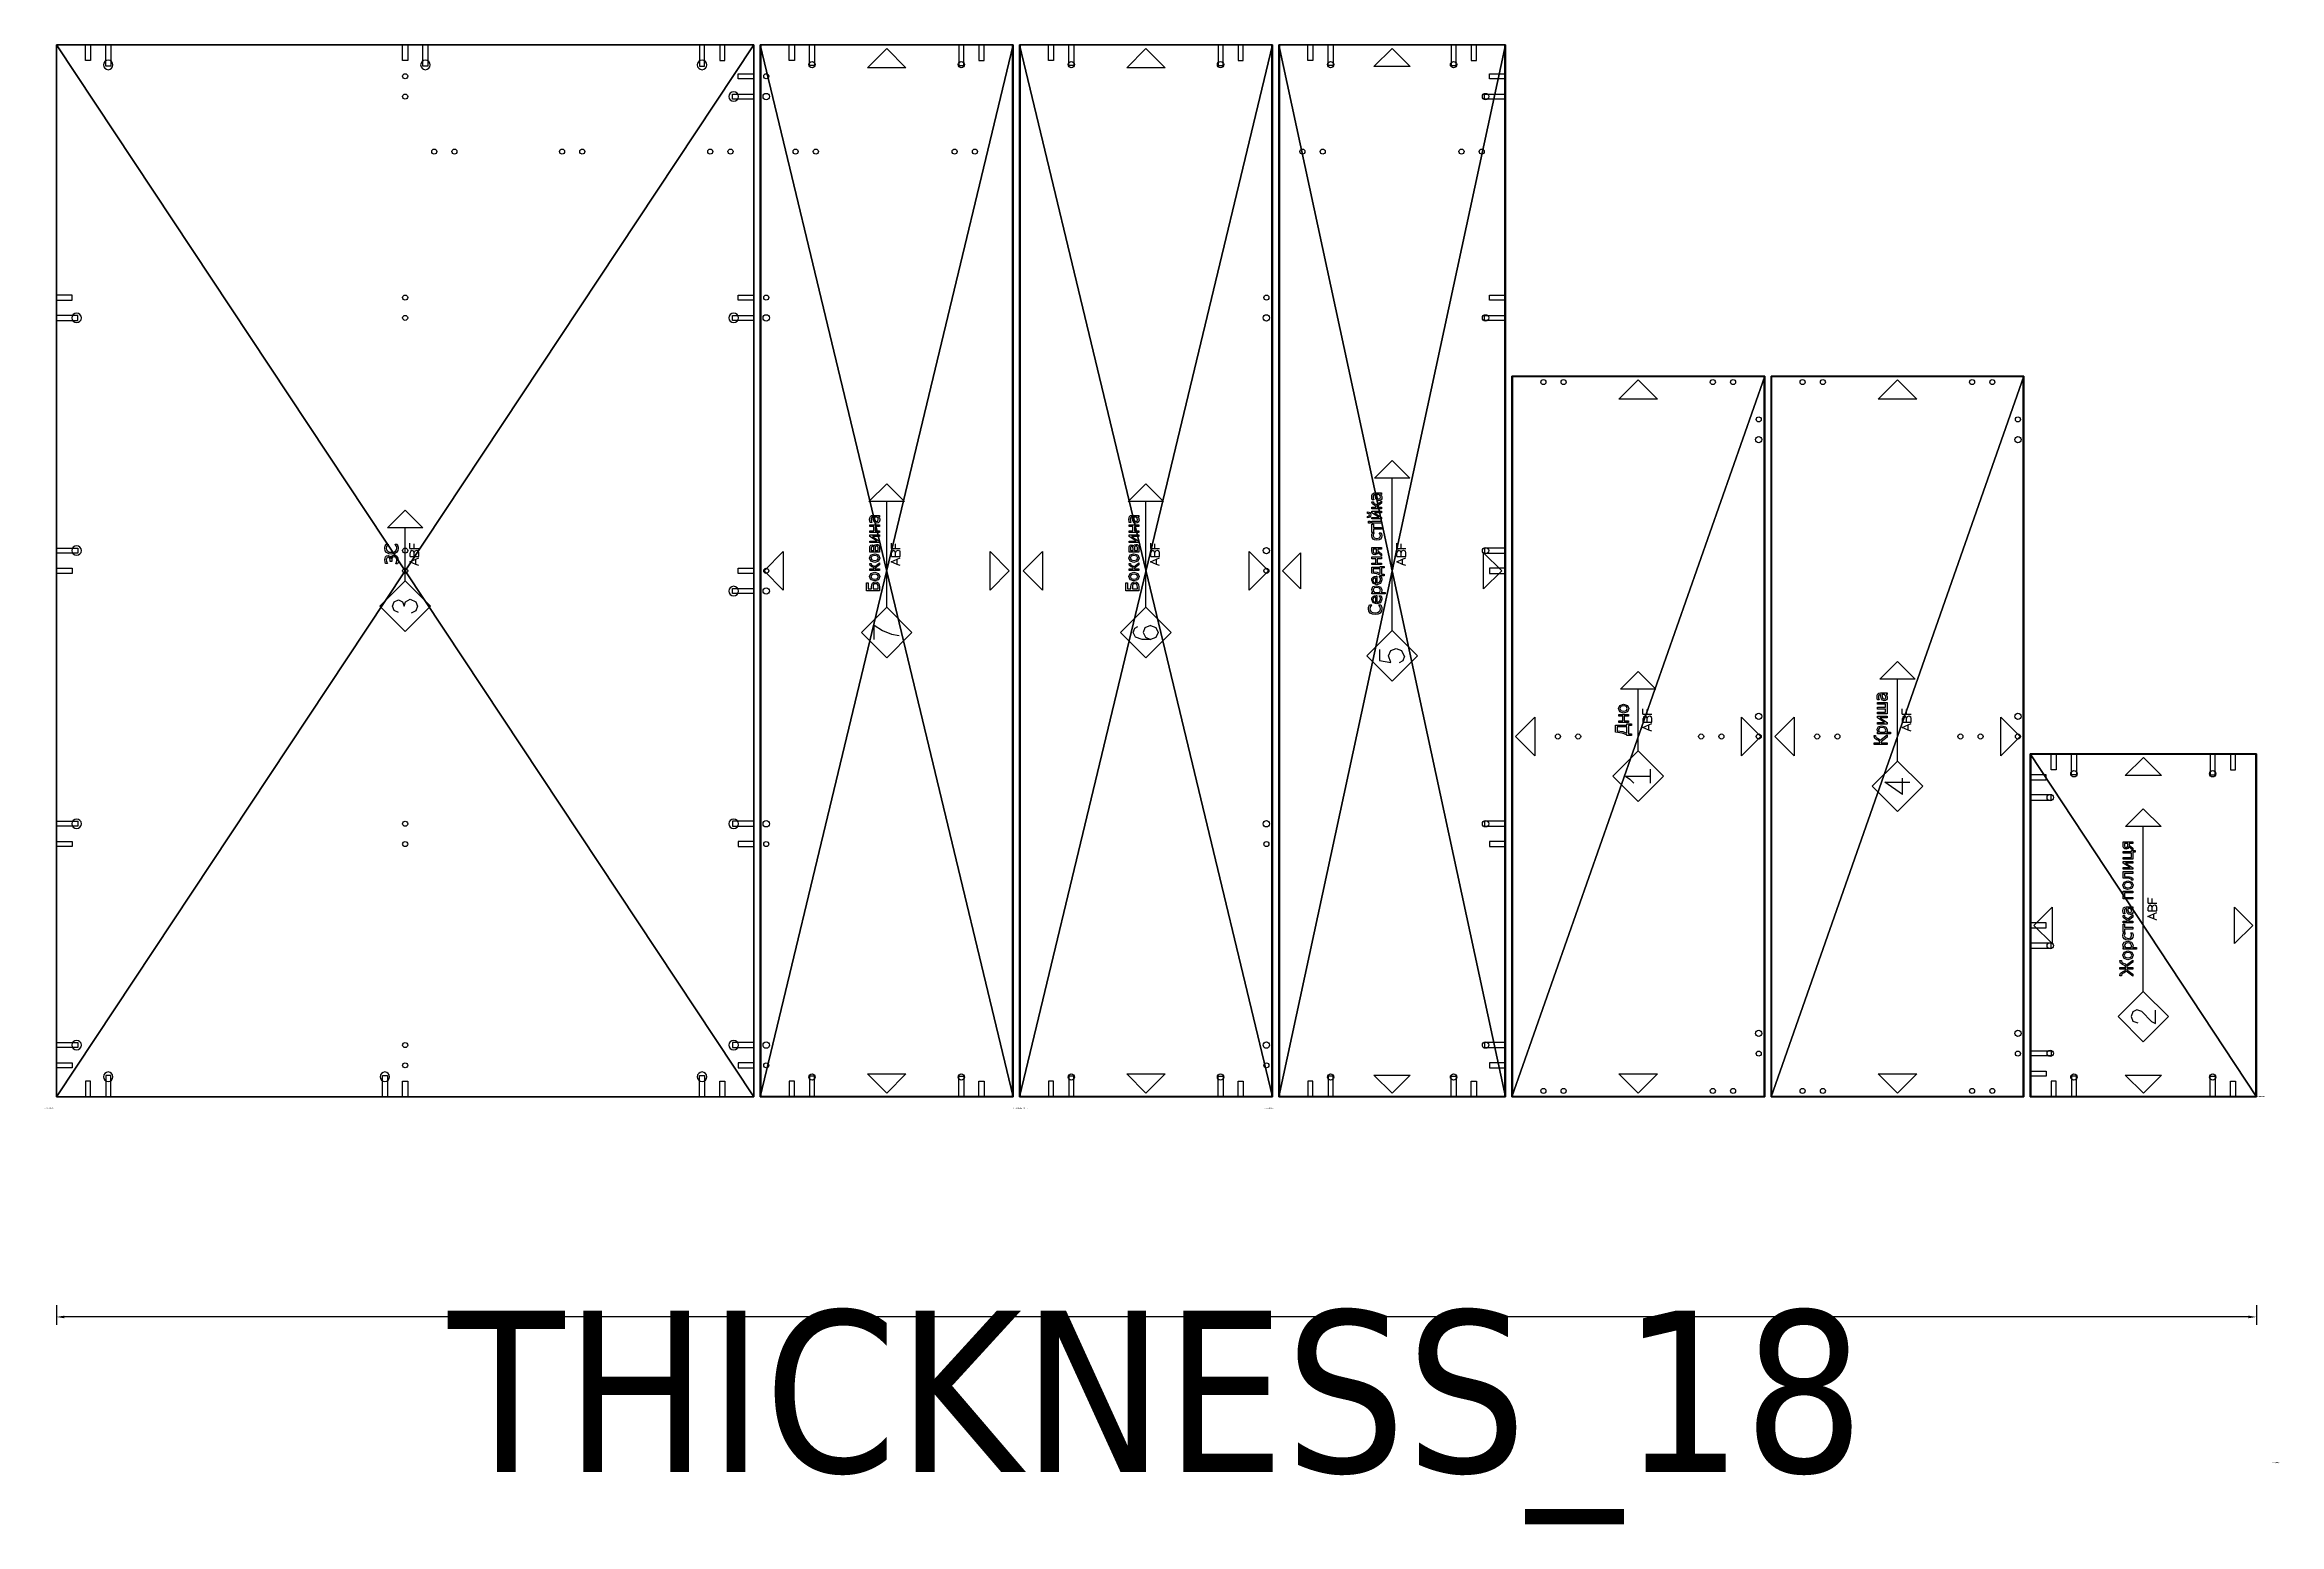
# Model space of a CAD drawing. Header units: millimetres. Extents: x -3498 to 36, y -676 to 1664.
import ezdxf

# ---------------------------------------------------------------- set-up
doc = ezdxf.new("R2010")
doc.units = ezdxf.units.MM
doc.header["$LTSCALE"] = 25.4
doc.layers.get('0').update_dxf_attribs({"true_color": 0xffffff})
for name, color, linetype, true_color in [('ABF-DSIDE-8', 32, 'Continuous', 0xcc5400), ('ABF_cuttingLines', 134, 'Continuous', 0x009987), ('ABF_edgeBanding', 252, 'Continuous', 0x777799), ('ABF_Label', 36, 'Continuous', 0x664400), ('DEPTH11_5-$83204', 56, 'Continuous', 0x808014), ('DEPTH12-$38878', 34, 'Continuous', 0xaa4400), ('DEPTH13', 32, 'Continuous', 0xcc6600), ('DEPTH13_5-$89199', 172, 'Continuous', 0x0000cc), ('DEPTH14-$89260', 22, 'Continuous', 0xcc4400)]:
    doc.layers.add(name, color=color, linetype=linetype, true_color=true_color)
doc.styles.add('Tahoma', font='')
doc.styles.get('Tahoma').set_extended_font_data('Tahoma')
doc.dimstyles.new('DimStyle1', dxfattribs={"dimtxt": 255.433041, "dimasz": 12.7, "dimexe": 12.7, "dimexo": 12.7, "dimgap": 2.54, "dimtad": 4, "dimtih": 1, "dimtoh": 1, "dimdec": 1, "dimzin": 0, "dimdsep": 46, "dimtxsty": 'Tahoma', "dimcen": 0.09, "dimadec": 0, "dimazin": 0, "dimtfac": 1, "dimtdec": 4, "dimtofl": 0, "dimtmove": 0, "dimatfit": 3, "dimfxl": 1, "dimtolj": 1, "dimtzin": 0, "dimarcsym": 0})

# ---------------------------------------------------------------- blocks, each defined once
blk = doc.blocks.new('Group154#1')
at = {"layer": 'DEPTH14-$89260', "color": 0}
blk.add_circle((-32, 31.5), 5, dxfattribs=at)
blk = doc.blocks.new('Group156#1')
at = {"layer": 'ABF-DSIDE-8', "color": 0, "extrusion": (0, 1, 0)}
for centre in [(32, -9), (0, -9)]:
    blk.add_circle(centre, 4, dxfattribs=at)
blk = doc.blocks.new('Group157#1')
at = {"layer": 'ABF-DSIDE-8', "color": 0}
for points in [[(-36, 0, 0), (-36, 33, 0), (-28, 33, 0), (-28, 0, 0), (-36, 0, 0)], [(-4, 0, 0), (-4, 25, 0), (4, 25, 0), (4, 0, 0), (-4, 0, 0)]]:
    blk.add_polyline3d(points, close=True, dxfattribs=at)
blk = doc.blocks.new('Group158#1')
at = {"layer": 'DEPTH14-$89260', "color": 0}
blk.add_circle((32, 31.5), 5, dxfattribs=at)
blk = doc.blocks.new('Group160#1')
at = {"layer": 'ABF-DSIDE-8', "color": 0, "extrusion": (0, 1, 0)}
for centre in [(0, -9), (-32, -9)]:
    blk.add_circle(centre, 4, dxfattribs=at)
blk = doc.blocks.new('Group161#1')
at = {"layer": 'ABF-DSIDE-8', "color": 0}
for points in [[(4, 0, 0), (4, 25, 0), (-4, 25, 0), (-4, 0, 0), (4, 0, 0)], [(36, 0, 0), (36, 33, 0), (28, 33, 0), (28, 0, 0), (36, 0, 0)]]:
    blk.add_polyline3d(points, close=True, dxfattribs=at)
blk = doc.blocks.new('Group162#1')
at = {"layer": 'DEPTH14-$89260', "color": 0}
blk.add_circle((-32, -31.5), 5, dxfattribs=at)
blk = doc.blocks.new('Group164#1')
at = {"layer": 'ABF-DSIDE-8', "color": 0, "extrusion": (0, -1, 0)}
for centre in [(-32, -9), (0, -9)]:
    blk.add_circle(centre, 4, dxfattribs=at)
blk = doc.blocks.new('Group165#1')
at = {"layer": 'ABF-DSIDE-8', "color": 0}
for points in [[(-36, 0, 0), (-36, -33, 0), (-28, -33, 0), (-28, 0, 0), (-36, 0, 0)], [(-4, 0, 0), (-4, -25, 0), (4, -25, 0), (4, 0, 0), (-4, 0, 0)]]:
    blk.add_polyline3d(points, close=True, dxfattribs=at)
blk = doc.blocks.new('Group166#1')
at = {"layer": 'DEPTH14-$89260', "color": 0}
blk.add_circle((32, -31.5), 5, dxfattribs=at)
blk = doc.blocks.new('Group168#1')
at = {"layer": 'ABF-DSIDE-8', "color": 0, "extrusion": (0, -1, 0)}
for centre in [(0, -9), (32, -9)]:
    blk.add_circle(centre, 4, dxfattribs=at)
blk = doc.blocks.new('Group169#1')
at = {"layer": 'ABF-DSIDE-8', "color": 0}
for points in [[(4, 0, 0), (4, -25, 0), (-4, -25, 0), (-4, 0, 0), (4, 0, 0)], [(36, 0, 0), (36, -33, 0), (28, -33, 0), (28, 0, 0), (36, 0, 0)]]:
    blk.add_polyline3d(points, close=True, dxfattribs=at)
blk = doc.blocks.new('Group170#1')
at = {"layer": 'DEPTH14-$89260', "color": 0}
blk.add_circle((31.5, -32), 5, dxfattribs=at)
blk = doc.blocks.new('Group172#1')
at = {"layer": 'ABF-DSIDE-8', "color": 0, "extrusion": (1, 0, 0)}
for centre in [(0, -9), (-32, -9)]:
    blk.add_circle(centre, 4, dxfattribs=at)
blk = doc.blocks.new('Group173#1')
at = {"layer": 'ABF-DSIDE-8', "color": 0}
for points in [[(0, -4, 0), (25, -4, 0), (25, 4, 0), (0, 4, 0), (0, -4, 0)], [(0, -36, 0), (33, -36, 0), (33, -28, 0), (0, -28, 0), (0, -36, 0)]]:
    blk.add_polyline3d(points, close=True, dxfattribs=at)
blk = doc.blocks.new('Group174#1')
at = {"layer": 'DEPTH14-$89260', "color": 0}
blk.add_circle((31.5, -32), 5, dxfattribs=at)
blk = doc.blocks.new('Group176#1')
at = {"layer": 'ABF-DSIDE-8', "color": 0, "extrusion": (1, 0, 0)}
for centre in [(0, -9), (-32, -9)]:
    blk.add_circle(centre, 4, dxfattribs=at)
blk = doc.blocks.new('Group177#1')
at = {"layer": 'ABF-DSIDE-8', "color": 0}
for points in [[(0, -4, 0), (25, -4, 0), (25, 4, 0), (0, 4, 0), (0, -4, 0)], [(0, -36, 0), (33, -36, 0), (33, -28, 0), (0, -28, 0), (0, -36, 0)]]:
    blk.add_polyline3d(points, close=True, dxfattribs=at)
blk = doc.blocks.new('Group178#1')
at = {"layer": 'DEPTH14-$89260', "color": 0}
blk.add_circle((31.5, 32), 5, dxfattribs=at)
blk = doc.blocks.new('Group180#1')
at = {"layer": 'ABF-DSIDE-8', "color": 0, "extrusion": (1, 0, 0)}
for centre in [(32, -9), (0, -9)]:
    blk.add_circle(centre, 4, dxfattribs=at)
blk = doc.blocks.new('Group181#1')
at = {"layer": 'ABF-DSIDE-8', "color": 0}
for points in [[(0, 36, 0), (33, 36, 0), (33, 28, 0), (0, 28, 0), (0, 36, 0)], [(0, 4, 0), (25, 4, 0), (25, -4, 0), (0, -4, 0), (0, 4, 0)]]:
    blk.add_polyline3d(points, close=True, dxfattribs=at)
blk = doc.blocks.new('Group201#1')
at = {"layer": 'ABF_Label', "color": 0}
for p, q in [((-50.6, 22), (-50.6, 23.5)), ((-50.6, 23.5), (-50.1, 23.5)), ((-50.1, 23.5), (-47.9, 22.9)), ((-47.9, 22.9), (-46.5, 20.9)), ((-43.8, 17.6), (-43.8, 23.5)), ((-43.8, 23.5), (-42.1, 23.5)), ((-42.1, 23.5), (-42.1, 17.6)), ((-39.3, 20.9), (-38, 22.9)), ((-38, 22.9), (-35.7, 23.5)), ((-35.7, 23.5), (-35.3, 23.5)), ((-35.3, 23.5), (-35.3, 22)), ((-96.1, 10.5), (-97.9, 5.6)), ((-86.3, 1.5), (-96.4, -8.2)), ((-91.4, 12.3), (-96.1, 10.5)), ((-86.8, 10.6), (-91.4, 12.3)), ((-84.7, 6.5), (-86.8, 10.6)), ((-86.3, 1.5), (-84.7, 6.5)), ((-66.2, 0), (99.2, 0)), ((-51, 10.5), (-46.1, 17.2)), ((-49, 10.5), (-51, 10.5)), ((-50.2, 22), (-50.6, 22)), ((-48.7, 21.5), (-50.2, 22)), ((-44.7, 16.5), (-49, 10.5)), ((-47.9, 20), (-48.7, 21.5)), ((-47.1, 18.1), (-47.9, 20)), ((-46.1, 17.2), (-47.1, 18.1)), ((-46.5, 20.9), (-46.3, 20.1)), ((-46.3, 20.1), (-46, 19.5)), ((-46, 19.5), (-45.1, 18.1)), ((-45.1, 18.1), (-43.8, 17.6)), ((-43.8, 16.5), (-44.7, 16.5)), ((-43.8, 10.5), (-43.8, 16.5)), ((-42.1, 10.5), (-43.8, 10.5)), ((-42.1, 17.6), (-40.7, 18.1)), ((-41.3, 16.5), (-42.1, 16.5)), ((-42.1, 16.5), (-42.1, 10.5)), ((-36.9, 10.5), (-41.3, 16.5)), ((-40.7, 18.1), (-39.8, 19.5)), ((-39.8, 19.5), (-39.5, 20.3)), ((-38.7, 18.2), (-39.8, 17.3)), ((-39.8, 17.3), (-34.8, 10.5)), ((-39.5, 20.3), (-39.3, 20.9)), ((-37.9, 20), (-38.7, 18.2)), ((-37.1, 21.5), (-37.9, 20)), ((-35.6, 22), (-37.1, 21.5)), ((-34.8, 10.5), (-36.9, 10.5)), ((-35.3, 22), (-35.6, 22)), ((-34.4, 15.4), (-33.2, 19.2)), ((-33.2, 11.6), (-34.4, 15.4)), ((-33.2, 19.2), (-30, 20.5)), ((-30, 10.2), (-33.2, 11.6)), ((-32, 18.2), (-32.7, 15.4)), ((-32.7, 15.4), (-32, 12.6)), ((-30, 19.1), (-32, 18.2)), ((-32, 12.6), (-30, 11.6)), ((-30, 20.5), (-26.8, 19.2)), ((-28, 18.2), (-30, 19.1)), ((-30, 11.6), (-28, 12.5)), ((-26.8, 11.5), (-30, 10.2)), ((-27.3, 15.4), (-28, 18.2)), ((-28, 12.5), (-27.3, 15.4)), ((-26.8, 19.2), (-25.6, 15.4)), ((-25.6, 15.4), (-26.8, 11.5)), ((-24, 6.9), (-24, 20.2)), ((-24, 20.2), (-22.3, 20.2)), ((-22.3, 6.9), (-24, 6.9)), ((-22.3, 20.2), (-22.3, 19.2)), ((-22.3, 19.2), (-20.9, 20.1)), ((-21.1, 18.6), (-22.3, 17.8)), ((-22.3, 17.8), (-22.3, 12.3)), ((-22.3, 12.3), (-21.2, 11.9)), ((-21.2, 10.4), (-22.3, 11)), ((-22.3, 11), (-22.3, 6.9)), ((-21.2, 11.9), (-20.1, 11.8)), ((-19.9, 10.3), (-21.2, 10.4)), ((-19.7, 19), (-21.1, 18.6)), ((-20.9, 20.1), (-19.3, 20.5)), ((-20.1, 11.8), (-18.2, 12.7)), ((-16.9, 11.7), (-19.9, 10.3)), ((-18, 18), (-19.7, 19)), ((-19.3, 20.5), (-16.7, 19.2)), ((-18.2, 12.7), (-17.4, 15.4)), ((-17.4, 15.4), (-18, 18)), ((-15.7, 15.6), (-16.9, 11.7)), ((-16.7, 19.2), (-15.7, 15.6)), ((-14.7, 15.3), (-14.4, 17.6)), ((-14.4, 13.1), (-14.7, 15.3)), ((-14.4, 17.6), (-13.4, 19.1)), ((-13.4, 11.5), (-14.4, 13.1)), ((-13.4, 19.1), (-12, 20.1)), ((-12, 10.6), (-13.4, 11.5)), ((-12.2, 18.1), (-13, 15.3)), ((-13, 15.3), (-12.3, 12.6)), ((-12.3, 12.6), (-10.2, 11.7)), ((-10.2, 19.1), (-12.2, 18.1)), ((-12, 20.1), (-10.2, 20.5)), ((-10.2, 10.2), (-12, 10.6)), ((-10.2, 20.5), (-8.6, 20.2)), ((-9.3, 18.9), (-10.2, 19.1)), ((-10.2, 11.7), (-8.6, 12)), ((-9.3, 10.3), (-10.2, 10.2)), ((-8.5, 18.6), (-9.3, 18.9)), ((-8.5, 10.5), (-9.3, 10.3)), ((-8.6, 20.2), (-7.3, 19.7)), ((-8.6, 12), (-7.4, 12.9)), ((-7.8, 18.2), (-8.5, 18.6)), ((-7.9, 10.7), (-8.5, 10.5)), ((-7.3, 11), (-7.9, 10.7)), ((-7.4, 17.9), (-7.8, 18.2)), ((-7.3, 17.9), (-7.4, 17.9)), ((-7.4, 12.9), (-7.3, 12.9)), ((-7.3, 19.7), (-7.3, 17.9)), ((-7.3, 12.9), (-7.3, 11)), ((-6.9, 18.8), (-6.9, 20.2)), ((-6.9, 20.2), (1.4, 20.2)), ((-3.6, 18.8), (-6.9, 18.8)), ((-3.6, 10.5), (-3.6, 18.8)), ((-1.9, 10.5), (-3.6, 10.5)), ((1.4, 18.8), (-1.9, 18.8)), ((-1.9, 18.8), (-1.9, 10.5)), ((1.4, 20.2), (1.4, 18.8)), ((2.6, 10.5), (2.6, 20.2)), ((2.6, 20.2), (4.3, 20.2)), ((4.3, 10.5), (2.6, 10.5)), ((4.3, 20.2), (4.3, 16)), ((4.3, 16), (5.3, 16.3)), ((5.1, 15), (4.3, 15)), ((4.3, 15), (4.3, 10.5)), ((8.4, 10.5), (5.1, 15)), ((5.3, 16.3), (6.1, 17.3)), ((6.1, 17.3), (6.3, 17.8)), ((6.3, 17.8), (6.5, 18.3)), ((6.5, 18.3), (7.6, 19.8)), ((7.2, 16.3), (6.5, 15.7)), ((6.5, 15.7), (10.5, 10.5)), ((7.8, 17.5), (7.2, 16.3)), ((7.6, 19.8), (9.4, 20.2)), ((8.4, 18.5), (7.8, 17.5)), ((9.4, 18.8), (8.4, 18.5)), ((10.5, 10.5), (8.4, 10.5)), ((9.4, 20.2), (9.8, 20.2)), ((9.8, 18.8), (9.4, 18.8)), ((9.8, 20.2), (9.8, 18.8)), ((10.9, 13.3), (11.3, 15)), ((11.1, 12.1), (10.9, 13.3)), ((11.7, 11.1), (11.1, 12.1)), ((11.3, 15), (12.6, 16.2)), ((11.7, 20), (13, 20.3)), ((11.7, 18.4), (11.7, 20)), ((11.8, 18.4), (11.7, 18.4)), ((12.7, 10.4), (11.7, 11.1)), ((13.3, 18.9), (11.8, 18.4)), ((12.6, 16.2), (14.6, 16.7)), ((13, 14.6), (12.6, 13.4)), ((12.6, 13.4), (13, 12.1)), ((13.8, 10.2), (12.7, 10.4)), ((13, 20.3), (14.6, 20.5)), ((14.1, 15.2), (13, 14.6)), ((13, 12.1), (14.4, 11.7)), ((14.6, 19), (13.3, 18.9)), ((15, 10.3), (13.8, 10.2)), ((15.5, 15.4), (14.1, 15.2)), ((14.4, 11.7), (15.8, 12)), ((14.6, 20.5), (16.3, 20.3)), ((15.6, 19), (14.6, 19)), ((14.6, 16.7), (17, 16.9)), ((15.8, 10.7), (15, 10.3)), ((17, 15.6), (15.5, 15.4)), ((16.3, 18.7), (15.6, 19)), ((15.8, 12), (17, 12.9)), ((16.5, 11.1), (15.8, 10.7)), ((16.3, 20.3), (17.6, 19.8)), ((16.8, 18.2), (16.3, 18.7)), ((17, 11.5), (16.5, 11.1)), ((17, 17.2), (16.8, 18.2)), ((17, 16.9), (17, 17.2)), ((17, 12.9), (17, 15.6)), ((17, 10.5), (17, 11.5)), ((18.6, 10.5), (17, 10.5)), ((17.6, 19.8), (18.4, 18.7)), ((18.4, 18.7), (18.6, 17.2)), ((18.6, 17.2), (18.6, 10.5)), ((26.6, 10.5), (26.6, 20.2)), ((26.6, 20.2), (34.3, 20.2)), ((28.2, 10.5), (26.6, 10.5)), ((32.6, 18.8), (28.2, 18.8)), ((28.2, 18.8), (28.2, 10.5)), ((32.6, 10.5), (32.6, 18.8)), ((34.3, 10.5), (32.6, 10.5)), ((34.3, 20.2), (34.3, 10.5)), ((36, 15.4), (37.2, 19.2)), ((37.1, 11.6), (36, 15.4)), ((40.4, 10.2), (37.1, 11.6)), ((37.2, 19.2), (40.4, 20.5)), ((38.4, 18.2), (37.7, 15.4)), ((37.7, 15.4), (38.4, 12.6)), ((40.4, 19.1), (38.4, 18.2)), ((38.4, 12.6), (40.4, 11.6)), ((40.4, 20.5), (43.5, 19.2)), ((42.3, 18.2), (40.4, 19.1)), ((40.4, 11.6), (42.3, 12.5)), ((43.5, 11.5), (40.4, 10.2)), ((43, 15.4), (42.3, 18.2)), ((42.3, 12.5), (43, 15.4)), ((43.5, 19.2), (44.7, 15.4)), ((44.7, 15.4), (43.5, 11.5)), ((45.4, 10.5), (45.4, 11.9)), ((45.4, 11.9), (45.4, 11.9)), ((45.4, 11.9), (45.6, 11.9)), ((45.7, 10.5), (45.4, 10.5)), ((45.6, 11.9), (45.7, 11.9)), ((45.7, 11.9), (46.1, 11.9)), ((46, 10.4), (45.7, 10.5)), ((46.8, 10.6), (46, 10.4)), ((46.1, 11.9), (46.5, 12.2)), ((46.5, 12.2), (47.1, 13.7)), ((47.4, 11), (46.8, 10.6)), ((47.1, 13.7), (47.4, 16.7)), ((47.4, 16.7), (47.5, 18.4)), ((47.9, 11.6), (47.4, 11)), ((47.5, 18.4), (47.5, 20.2)), ((47.5, 20.2), (54, 20.2)), ((48.4, 12.5), (47.9, 11.6)), ((48.7, 14), (48.4, 12.5)), ((48.9, 16.3), (48.7, 14)), ((49, 18.9), (48.9, 17.5)), ((48.9, 17.5), (48.9, 16.3)), ((52.3, 18.9), (49, 18.9)), ((52.3, 10.5), (52.3, 18.9)), ((54, 10.5), (52.3, 10.5)), ((54, 20.2), (54, 10.5)), ((56.4, 10.5), (56.4, 20.2)), ((56.4, 20.2), (58, 20.2)), ((57.9, 10.5), (56.4, 10.5)), ((62.5, 17.8), (57.9, 10.5)), ((58, 20.2), (58, 13.1)), ((58, 13.1), (62.6, 20.2)), ((62.5, 10.5), (62.5, 17.8)), ((64.1, 10.5), (62.5, 10.5)), ((62.6, 20.2), (64.1, 20.2)), ((64.1, 20.2), (64.1, 10.5)), ((66.5, 10.5), (66.5, 20.2)), ((66.5, 20.2), (68.1, 20.2)), ((73.6, 10.5), (66.5, 10.5)), ((68.1, 20.2), (68.1, 11.9)), ((68.1, 11.9), (72.5, 11.9)), ((72.5, 11.9), (72.5, 20.2)), ((72.5, 20.2), (74.1, 20.2)), ((73.6, 8.1), (73.6, 10.5)), ((75.1, 8.1), (73.6, 8.1)), ((74.1, 20.2), (74.1, 11.9)), ((74.1, 11.9), (75.1, 11.9)), ((75.1, 11.9), (75.1, 8.1)), ((75.7, 10.5), (78.9, 14.5)), ((77.6, 10.5), (75.7, 10.5)), ((76.5, 17.5), (76.8, 18.7)), ((77.1, 15.6), (76.5, 17.5)), ((76.8, 18.7), (77.7, 19.7)), ((78.9, 14.5), (77.1, 15.6)), ((80.5, 14.3), (77.6, 10.5)), ((77.7, 19.7), (78.8, 20.1)), ((78.4, 18.1), (78.2, 17.4)), ((78.2, 17.4), (78.3, 16.6)), ((78.3, 16.6), (78.7, 16.1)), ((78.9, 18.6), (78.4, 18.1)), ((78.7, 16.1), (79.5, 15.7)), ((78.8, 20.1), (80.3, 20.2)), ((79.5, 18.9), (78.9, 18.6)), ((80.4, 18.9), (79.5, 18.9)), ((79.5, 15.7), (80.4, 15.6)), ((80.3, 20.2), (83.8, 20.2)), ((82.2, 18.9), (80.4, 18.9)), ((80.4, 15.6), (82.2, 15.6)), ((82.2, 14.3), (80.5, 14.3)), ((82.2, 15.6), (82.2, 18.9)), ((82.2, 10.5), (82.2, 14.3)), ((83.8, 10.5), (82.2, 10.5)), ((83.8, 20.2), (83.8, 10.5)), ((-96.4, -8.2), (-98.4, -12.4)), ((-98.4, -12.4), (-85.1, -12.4)), ((5.2, -13.7), (6.5, -10.6)), ((6.5, -10.6), (8.9, -4.6)), ((6.5, -10.6), (11.6, -10.6)), ((8.9, -4.6), (11.6, -10.6)), ((11.6, -10.6), (13, -13.7)), ((14.5, -4.9), (18, -4.9)), ((14.5, -4.9), (14.5, -9)), ((14.5, -9), (14.5, -13.7)), ((14.5, -9), (18, -9)), ((14.5, -13.7), (18, -13.7)), ((19.5, -5.4), (18, -4.9)), ((18, -9), (19.6, -8.3)), ((18, -9), (20, -9.9)), ((18, -13.7), (19.8, -13.4)), ((20.3, -6.8), (19.5, -5.4)), ((19.6, -8.3), (20.3, -6.8)), ((20.7, -11.6), (19.8, -13.4)), ((20, -9.9), (20.7, -11.6)), ((22.3, -4.8), (22.3, -9)), ((22.3, -4.8), (27.8, -4.8)), ((22.3, -9), (27.1, -9)), ((22.3, -9), (22.3, -13.7))]:
    blk.add_line(p, q, dxfattribs=at)
for points in [[(-66.2, 0, 0), (-91.6, -25.4, 0), (-117, 0, 0), (-91.6, 25.4, 0), (-66.2, 0, 0)], [(99.2, 17.8, 0), (117, 0, 0), (99.2, -17.8, 0), (99.2, 17.8, 0)]]:
    blk.add_polyline3d(points, close=True, dxfattribs=at)
blk = doc.blocks.new('Group213#1')
at = {"layer": 'ABF_cuttingLines', "color": 0}
blk.add_polyline3d([(-25, 580, 0), (-25, 1120.5, 0), (-380.5, 1120.5, 0), (-380.5, 580, 0), (-25, 580, 0)], close=True, dxfattribs=at)
blk = doc.blocks.new('Group214#1')
at = {"layer": 'ABF_edgeBanding', "color": 0}
for points in [[(-202.7, 1115.7, 0), (-174.1, 1087.1, 0), (-231.4, 1087.1, 0), (-202.7, 1115.7, 0)], [(-375.7, 850.3, 0), (-347.1, 878.9, 0), (-347.1, 821.6, 0), (-375.7, 850.3, 0)], [(-29.8, 850.3, 0), (-58.4, 821.6, 0), (-58.4, 878.9, 0), (-29.8, 850.3, 0)], [(-202.7, 584.8, 0), (-231.4, 613.4, 0), (-174.1, 613.4, 0), (-202.7, 584.8, 0)]]:
    blk.add_polyline3d(points, close=True, dxfattribs=at)
blk = doc.blocks.new('_______ ______#3')
at = {"color": 0}
for p, q in [((-381.5, 1121.5), (-381.5, 579)), ((-24, 1121.5), (-381.5, 1121.5)), ((-24, 1121.5, 18), (-381.5, 1121.5, 18)), ((-381.5, 1121.5, 18), (-381.5, 579, 18)), ((-24, 1121.5), (-381.5, 1121.5)), ((-381.5, 1121.5), (-381.5, 1121.5, 18)), ((-24, 1121.5, 18), (-381.5, 1121.5, 18)), ((-381.5, 1121.5), (-381.5, 579)), ((-381.5, 1121.5, 18), (-381.5, 579, 18)), ((-381.5, 1121.5), (-381.5, 1121.5, 18)), ((-24, 579), (-24, 1121.5)), ((-24, 579, 18), (-24, 1121.5, 18)), ((-24, 579), (-24, 1121.5)), ((-24, 1121.5), (-24, 1121.5, 18)), ((-24, 579, 18), (-24, 1121.5, 18)), ((-24, 1121.5), (-24, 1121.5, 18)), ((-381.5, 579), (-24, 579)), ((-381.5, 579, 18), (-24, 579, 18)), ((-381.5, 579), (-24, 579)), ((-381.5, 579, 18), (-24, 579, 18)), ((-381.5, 579), (-381.5, 579, 18)), ((-381.5, 579), (-381.5, 579, 18)), ((-24, 579), (-24, 579, 18)), ((-24, 579), (-24, 579, 18))]:
    blk.add_line(p, q, dxfattribs=at)
ref = blk.add_blockref('Group168#1', (-344.5, 1121.5, 18), dxfattribs=at)
ref.add_attrib('Skp_GroupInstanceName', '_ABF_sideDrill', (0, 0), dxfattribs={"height": 1})
ref = blk.add_blockref('Group169#1', (-344.5, 1121.5, 18), dxfattribs=at)
ref.add_attrib('Skp_GroupInstanceName', '_ABF_sideDrillDepth', (0, 0), dxfattribs={"height": 1})
ref = blk.add_blockref('Group164#1', (-61, 1121.5, 18), dxfattribs=at)
ref.add_attrib('Skp_GroupInstanceName', '_ABF_sideDrill', (0, 0), dxfattribs={"height": 1})
ref = blk.add_blockref('Group165#1', (-61, 1121.5, 18), dxfattribs=at)
ref.add_attrib('Skp_GroupInstanceName', '_ABF_sideDrillDepth', (0, 0), dxfattribs={"height": 1})
ref = blk.add_blockref('Group172#1', (-381.5, 1084.5, 18), dxfattribs=at)
ref.add_attrib('Skp_GroupInstanceName', '_ABF_sideDrill', (0, 0), dxfattribs={"height": 1})
ref = blk.add_blockref('Group173#1', (-381.5, 1084.5, 18), dxfattribs=at)
ref.add_attrib('Skp_GroupInstanceName', '_ABF_sideDrillDepth', (0, 0), dxfattribs={"height": 1})
ref = blk.add_blockref('Group166#1', (-344.5, 1121.5, 18), dxfattribs=at)
ref.add_attrib('Skp_GroupInstanceName', '_ABF_minifixBolts', (0, 0), dxfattribs={"height": 1})
ref = blk.add_blockref('Group162#1', (-61, 1121.5, 18), dxfattribs=at)
ref.add_attrib('Skp_GroupInstanceName', '_ABF_minifixBolts', (0, 0), dxfattribs={"height": 1})
ref = blk.add_blockref('Group170#1', (-381.5, 1084.5, 18), dxfattribs=at)
ref.add_attrib('Skp_GroupInstanceName', '_ABF_minifixBolts', (0, 0), dxfattribs={"height": 1})
ref = blk.add_blockref('Group176#1', (-381.5, 850.25, 18), dxfattribs=at)
ref.add_attrib('Skp_GroupInstanceName', '_ABF_sideDrill', (0, 0), dxfattribs={"height": 1})
ref = blk.add_blockref('Group177#1', (-381.5, 850.25, 18), dxfattribs=at)
ref.add_attrib('Skp_GroupInstanceName', '_ABF_sideDrillDepth', (0, 0), dxfattribs={"height": 1})
ref = blk.add_blockref('Group174#1', (-381.5, 850.25, 18), dxfattribs=at)
ref.add_attrib('Skp_GroupInstanceName', '_ABF_minifixBolts', (0, 0), dxfattribs={"height": 1})
ref = blk.add_blockref('Group180#1', (-381.5, 616, 18), dxfattribs=at)
ref.add_attrib('Skp_GroupInstanceName', '_ABF_sideDrill', (0, 0), dxfattribs={"height": 1})
ref = blk.add_blockref('Group181#1', (-381.5, 616, 18), dxfattribs=at)
ref.add_attrib('Skp_GroupInstanceName', '_ABF_sideDrillDepth', (0, 0), dxfattribs={"height": 1})
ref = blk.add_blockref('Group178#1', (-381.5, 616, 18), dxfattribs=at)
ref.add_attrib('Skp_GroupInstanceName', '_ABF_minifixBolts', (0, 0), dxfattribs={"height": 1})
ref = blk.add_blockref('Group161#1', (-344.5, 579, 18), dxfattribs=at)
ref.add_attrib('Skp_GroupInstanceName', '_ABF_sideDrillDepth', (0, 0), dxfattribs={"height": 1})
ref = blk.add_blockref('Group158#1', (-344.5, 579, 18), dxfattribs=at)
ref.add_attrib('Skp_GroupInstanceName', '_ABF_minifixBolts', (0, 0), dxfattribs={"height": 1})
ref = blk.add_blockref('Group154#1', (-61, 579, 18), dxfattribs=at)
ref.add_attrib('Skp_GroupInstanceName', '_ABF_minifixBolts', (0, 0), dxfattribs={"height": 1})
ref = blk.add_blockref('Group157#1', (-61, 579, 18), dxfattribs=at)
ref.add_attrib('Skp_GroupInstanceName', '_ABF_sideDrillDepth', (0, 0), dxfattribs={"height": 1})
ref = blk.add_blockref('Group160#1', (-344.5, 579, 18), dxfattribs=at)
ref.add_attrib('Skp_GroupInstanceName', '_ABF_sideDrill', (0, 0), dxfattribs={"height": 1})
ref = blk.add_blockref('Group156#1', (-61, 579, 18), dxfattribs=at)
ref.add_attrib('Skp_GroupInstanceName', '_ABF_sideDrill', (0, 0), dxfattribs={"height": 1})
at = {"layer": 'ABF_cuttingLines', "color": 0}
ref = blk.add_blockref('Group213#1', (0, 0, 18), dxfattribs=at)
ref.add_attrib('Skp_GroupInstanceName', '_ABF_cuttingLines', (0, 0), dxfattribs={"layer": '0', "height": 1})
at = {"layer": 'ABF_edgeBanding', "color": 0}
ref = blk.add_blockref('Group214#1', (0, 0, 18), dxfattribs=at)
ref.add_attrib('Skp_GroupInstanceName', '_ABF_edgeBanding', (0, 0), dxfattribs={"layer": '0', "height": 1})
at = {"layer": 'ABF_Label', "color": 0}
ref = blk.add_blockref('Group201#1', (-202.75, 850.25, 18), dxfattribs=dict(at, xscale=1.574803149606299, yscale=1.574803149606299, rotation=90))
ref.add_attrib('Skp_GroupInstanceName', '_ABF_Label', (0, 0), dxfattribs={"layer": '0', "height": 1})
at = {"color": 0}
mesh = blk.add_polyface(dxfattribs=at)
corners = [(-381.5, 1121.5), (-24, 579), (-381.5, 579), (-24, 1121.5)]
mesh.append_faces([[corners[k] for k in face] for face in [(0, 1, 2), (1, 0, 3)]], dxfattribs={"vtx0": -1, "color": 0})
at = {"color": 7, "true_color": 0xffffff}
mesh = blk.add_polyface(dxfattribs=at)
corners = [(-24, 579, 18), (-381.5, 1121.5, 18), (-381.5, 579, 18), (-24, 1121.5, 18)]
mesh.append_faces([[corners[k] for k in face] for face in [(0, 1, 2), (1, 0, 3)]], dxfattribs={"vtx0": -1, "color": 7})
at = {"color": 0}
mesh = blk.add_polyface(dxfattribs=at)
corners = [(-381.5, 1121.5, 18), (-24, 1121.5), (-381.5, 1121.5), (-24, 1121.5, 18)]
mesh.append_faces([[corners[k] for k in face] for face in [(0, 1, 2), (1, 0, 3)]], dxfattribs={"vtx0": -1, "color": 0})
mesh = blk.add_polyface(dxfattribs=at)
corners = [(-381.5, 1121.5, 18), (-381.5, 579), (-381.5, 579, 18), (-381.5, 1121.5)]
mesh.append_faces([[corners[k] for k in face] for face in [(0, 1, 2), (1, 0, 3)]], dxfattribs={"vtx0": -1, "color": 0})
mesh = blk.add_polyface(dxfattribs=at)
corners = [(-24, 1121.5), (-24, 579, 18), (-24, 579), (-24, 1121.5, 18)]
mesh.append_faces([[corners[k] for k in face] for face in [(0, 1, 2), (1, 0, 3)]], dxfattribs={"vtx0": -1, "color": 0})
mesh = blk.add_polyface(dxfattribs=at)
corners = [(-24, 579, 18), (-381.5, 579), (-24, 579), (-381.5, 579, 18)]
mesh.append_faces([[corners[k] for k in face] for face in [(0, 1, 2), (1, 0, 3)]], dxfattribs={"vtx0": -1, "color": 0})
blk = doc.blocks.new('Group31#1')
at = {"layer": 'DEPTH12-$38878', "color": 0}
blk.add_circle((0, -9), 4, dxfattribs=at)
at = {"layer": 'DEPTH13', "color": 0}
blk.add_circle((32, -9), 4, dxfattribs=at)
blk = doc.blocks.new('Group35#1')
at = {"layer": 'DEPTH12-$38878', "color": 0}
blk.add_circle((0, -9), 4, dxfattribs=at)
at = {"layer": 'DEPTH13', "color": 0}
blk.add_circle((-32, -9), 4, dxfattribs=at)
blk = doc.blocks.new('Group47#1')
at = {"layer": 'DEPTH12-$38878', "color": 0}
blk.add_circle((0, 9), 4, dxfattribs=at)
at = {"layer": 'DEPTH13', "color": 0}
blk.add_circle((32, 9), 4, dxfattribs=at)
blk = doc.blocks.new('Group51#1')
at = {"layer": 'DEPTH12-$38878', "color": 0}
blk.add_circle((0, 9), 4, dxfattribs=at)
at = {"layer": 'DEPTH13', "color": 0}
blk.add_circle((-32, 9), 4, dxfattribs=at)
blk = doc.blocks.new('Group83#1')
at = {"layer": 'DEPTH12-$38878', "color": 0}
blk.add_circle((0, -9), 4, dxfattribs=at)
at = {"layer": 'DEPTH13', "color": 0}
blk.add_circle((-32, -9), 4, dxfattribs=at)
blk = doc.blocks.new('Group87#1')
at = {"layer": 'DEPTH12-$38878', "color": 0}
blk.add_circle((0, -9), 4, dxfattribs=at)
at = {"layer": 'DEPTH13', "color": 0}
blk.add_circle((32, -9), 4, dxfattribs=at)
blk = doc.blocks.new('Group91#1')
at = {"layer": 'DEPTH12-$38878', "color": 0}
blk.add_circle((-9, 0), 4, dxfattribs=at)
at = {"layer": 'DEPTH13_5-$89199', "color": 0}
blk.add_circle((-9, -32), 5, dxfattribs=at)
blk = doc.blocks.new('Group95#1')
at = {"layer": 'DEPTH12-$38878', "color": 0}
blk.add_circle((-9, 0), 4, dxfattribs=at)
at = {"layer": 'DEPTH13_5-$89199', "color": 0}
blk.add_circle((-9, 32), 5, dxfattribs=at)
blk = doc.blocks.new('Group99#1')
at = {"layer": 'DEPTH12-$38878', "color": 0}
blk.add_circle((-9, 0), 4, dxfattribs=at)
at = {"layer": 'DEPTH13_5-$89199', "color": 0}
blk.add_circle((-9, 32), 5, dxfattribs=at)
blk = doc.blocks.new('Group205#1')
at = {"layer": 'ABF_Label', "color": 0}
for p, q in [((-8, 10.5), (-8, 23.5)), ((-8, 23.5), (-6.3, 23.5)), ((-6.3, 23.5), (-6.3, 17.6)), ((-3.2, 20.9), (-1.9, 22.9)), ((-1.9, 22.9), (0.4, 23.5)), ((0.4, 23.5), (0.9, 23.5)), ((0.9, 23.5), (0.9, 22)), ((-58.2, -5.2), (-45.9, 12.7)), ((-45.9, 12.7), (-45.9, -5.2)), ((-24.6, 0), (57.6, 0)), ((-6.3, 10.5), (-8, 10.5)), ((-6.3, 17.6), (-4.7, 18.1)), ((-5.2, 16.4), (-6.3, 16.4)), ((-6.3, 16.4), (-6.3, 10.5)), ((-0.6, 10.5), (-5.2, 16.4)), ((-4.7, 18.1), (-3.7, 19.5)), ((-3.7, 19.5), (-3.4, 20.3)), ((-2.6, 18.3), (-3.7, 17.3)), ((-3.7, 17.3), (1.6, 10.5)), ((-3.4, 20.3), (-3.2, 20.9)), ((-1.8, 20), (-2.6, 18.3)), ((-1, 21.5), (-1.8, 20)), ((0.5, 22), (-1, 21.5)), ((1.6, 10.5), (-0.6, 10.5)), ((0.9, 22), (0.5, 22)), ((2.6, 6.9), (2.6, 20.2)), ((2.6, 20.2), (4.3, 20.2)), ((4.3, 6.9), (2.6, 6.9)), ((4.3, 20.2), (4.3, 19.2)), ((4.3, 19.2), (5.6, 20.1)), ((5.5, 18.6), (4.3, 17.8)), ((4.3, 17.8), (4.3, 12.3)), ((4.3, 12.3), (5.4, 11.9)), ((5.4, 10.4), (4.3, 11)), ((4.3, 11), (4.3, 6.9)), ((5.4, 11.9), (6.4, 11.8)), ((6.7, 10.3), (5.4, 10.4)), ((6.9, 19), (5.5, 18.6)), ((5.6, 20.1), (7.3, 20.5)), ((6.4, 11.8), (8.4, 12.7)), ((9.7, 11.7), (6.7, 10.3)), ((8.6, 18), (6.9, 19)), ((7.3, 20.5), (9.9, 19.2)), ((8.4, 12.7), (9.1, 15.4)), ((9.1, 15.4), (8.6, 18)), ((10.8, 15.6), (9.7, 11.7)), ((9.9, 19.2), (10.8, 15.6)), ((12.5, 10.5), (12.5, 20.2)), ((12.5, 20.2), (14.2, 20.2)), ((14, 10.5), (12.5, 10.5)), ((18.6, 17.8), (14, 10.5)), ((14.2, 20.2), (14.2, 13.1)), ((14.2, 13.1), (18.7, 20.2)), ((18.6, 10.5), (18.6, 17.8)), ((20.3, 10.5), (18.6, 10.5)), ((18.7, 20.2), (20.3, 20.2)), ((20.3, 20.2), (20.3, 10.5)), ((22.6, 10.5), (22.6, 20.2)), ((22.6, 20.2), (24.3, 20.2)), ((34.2, 10.5), (22.6, 10.5)), ((24.3, 20.2), (24.3, 11.9)), ((24.3, 11.9), (27.6, 11.9)), ((27.6, 11.9), (27.6, 20.2)), ((27.6, 20.2), (29.3, 20.2)), ((29.3, 20.2), (29.3, 11.9)), ((29.3, 11.9), (32.6, 11.9)), ((32.6, 11.9), (32.6, 20.2)), ((32.6, 20.2), (34.2, 20.2)), ((34.2, 20.2), (34.2, 10.5)), ((35.9, 13.3), (36.4, 15)), ((36.2, 12.1), (35.9, 13.3)), ((36.8, 11.1), (36.2, 12.1)), ((36.4, 15), (37.7, 16.2)), ((36.7, 20), (38, 20.3)), ((36.7, 18.4), (36.7, 20)), ((36.8, 18.4), (36.7, 18.4)), ((38.4, 18.9), (36.8, 18.4)), ((37.7, 10.4), (36.8, 11.1)), ((38.1, 14.6), (37.6, 13.4)), ((37.6, 13.4), (38.1, 12.1)), ((37.7, 16.2), (39.7, 16.7)), ((38.9, 10.2), (37.7, 10.4)), ((38, 20.3), (39.7, 20.5)), ((39.1, 15.2), (38.1, 14.6)), ((38.1, 12.1), (39.5, 11.7)), ((39.7, 19), (38.4, 18.9)), ((40, 10.3), (38.9, 10.2)), ((40.6, 15.4), (39.1, 15.2)), ((39.5, 11.7), (40.9, 12)), ((39.7, 20.5), (41.4, 20.3)), ((40.6, 19), (39.7, 19)), ((39.7, 16.7), (42.1, 16.9)), ((40.9, 10.7), (40, 10.3)), ((41.4, 18.7), (40.6, 19)), ((42.1, 15.6), (40.6, 15.4)), ((40.9, 12), (42.1, 12.9)), ((41.5, 11.1), (40.9, 10.7)), ((41.4, 20.3), (42.7, 19.8)), ((41.9, 18.2), (41.4, 18.7)), ((42.1, 11.5), (41.5, 11.1)), ((42.1, 17.2), (41.9, 18.2)), ((42.1, 16.9), (42.1, 17.2)), ((42.1, 12.9), (42.1, 15.6)), ((42.1, 10.5), (42.1, 11.5)), ((43.7, 10.5), (42.1, 10.5)), ((42.7, 19.8), (43.5, 18.7)), ((43.5, 18.7), (43.7, 17.2)), ((43.7, 17.2), (43.7, 10.5)), ((-58.2, -5.2), (-45.9, -5.2)), ((-45.9, -5.2), (-41.9, -5.2)), ((-45.9, -5.2), (-45.9, -12.4)), ((5.2, -13.7), (6.5, -10.6)), ((6.5, -10.6), (8.9, -4.6)), ((6.5, -10.6), (11.6, -10.6)), ((8.9, -4.6), (11.6, -10.6)), ((11.6, -10.6), (13, -13.7)), ((14.5, -4.9), (18, -4.9)), ((14.5, -4.9), (14.5, -9)), ((14.5, -9), (14.5, -13.7)), ((14.5, -9), (18, -9)), ((14.5, -13.7), (18, -13.7)), ((19.5, -5.4), (18, -4.9)), ((18, -9), (19.6, -8.3)), ((18, -9), (20, -9.9)), ((18, -13.7), (19.8, -13.4)), ((20.3, -6.8), (19.5, -5.4)), ((19.6, -8.3), (20.3, -6.8)), ((20.7, -11.6), (19.8, -13.4)), ((20, -9.9), (20.7, -11.6)), ((22.3, -4.8), (22.3, -9)), ((22.3, -4.8), (27.8, -4.8)), ((22.3, -9), (27.1, -9)), ((22.3, -9), (22.3, -13.7))]:
    blk.add_line(p, q, dxfattribs=at)
for points in [[(-24.6, 0, 0), (-50, -25.4, 0), (-75.4, 0, 0), (-50, 25.4, 0), (-24.6, 0, 0)], [(57.6, 17.8, 0), (75.4, 0, 0), (57.6, -17.8, 0), (57.6, 17.8, 0)]]:
    blk.add_polyline3d(points, close=True, dxfattribs=at)
blk = doc.blocks.new('Group215#1')
at = {"layer": 'ABF_cuttingLines', "color": 0}
blk.add_polyline3d([(399, 1, 0), (399, 1139, 0), (1, 1139, 0), (1, 1, 0), (399, 1, 0)], close=True, dxfattribs=at)
blk = doc.blocks.new('Group216#1')
at = {"layer": 'ABF_edgeBanding', "color": 0}
for points in [[(200, 1133.9, 0), (230.4, 1103.5, 0), (169.6, 1103.5, 0), (200, 1133.9, 0)], [(6.1, 570, 0), (36.5, 600.4, 0), (36.5, 539.6, 0), (6.1, 570, 0)], [(393.9, 570, 0), (363.5, 539.6, 0), (363.5, 600.4, 0), (393.9, 570, 0)], [(200, 6.1, 0), (169.6, 36.5, 0), (230.4, 36.5, 0), (200, 6.1, 0)]]:
    blk.add_polyline3d(points, close=True, dxfattribs=at)
blk = doc.blocks.new('___#7')
at = {"color": 0}
for p, q in [((0, 1140), (0, 0)), ((400, 1140), (0, 1140)), ((400, 1140, 18), (0, 1140, 18)), ((0, 1140, 18), (0, 0, 18)), ((400, 1140), (0, 1140)), ((0, 1140), (0, 1140, 18)), ((400, 1140, 18), (0, 1140, 18)), ((0, 1140), (0, 0)), ((0, 1140, 18), (0, 0, 18)), ((0, 1140), (0, 1140, 18)), ((400, 0), (400, 1140)), ((400, 0, 18), (400, 1140, 18)), ((400, 0), (400, 1140)), ((400, 1140), (400, 1140, 18)), ((400, 0, 18), (400, 1140, 18)), ((400, 1140), (400, 1140, 18)), ((0, 0), (400, 0)), ((0, 0, 18), (400, 0, 18)), ((0, 0), (400, 0)), ((0, 0, 18), (400, 0, 18)), ((0, 0), (0, 0, 18)), ((0, 0), (0, 0, 18)), ((400, 0), (400, 0, 18)), ((400, 0), (400, 0, 18))]:
    blk.add_line(p, q, dxfattribs=at)
ref = blk.add_blockref('Group47#1', (50, 1121.5, 18), dxfattribs=at)
ref.add_attrib('Skp_GroupInstanceName', '_ABF_minifixPlasticBase', (0, 0), dxfattribs={"height": 1})
ref = blk.add_blockref('Group51#1', (350, 1121.5, 18), dxfattribs=at)
ref.add_attrib('Skp_GroupInstanceName', '_ABF_minifixPlasticBase', (0, 0), dxfattribs={"height": 1})
ref = blk.add_blockref('Group91#1', (399.5, 1071.5, 18), dxfattribs=at)
ref.add_attrib('Skp_GroupInstanceName', '_ABF_minifixPlasticBase', (0, 0), dxfattribs={"height": 1})
ref = blk.add_blockref('Group95#1', (399.5, 570, 18), dxfattribs=at)
ref.add_attrib('Skp_GroupInstanceName', '_ABF_minifixPlasticBase', (0, 0), dxfattribs={"height": 1})
ref = blk.add_blockref('Group83#1', (331.5, 579, 18), dxfattribs=at)
ref.add_attrib('Skp_GroupInstanceName', '_ABF_minifixPlasticBase', (0, 0), dxfattribs={"height": 1})
ref = blk.add_blockref('Group87#1', (73, 579, 18), dxfattribs=at)
ref.add_attrib('Skp_GroupInstanceName', '_ABF_minifixPlasticBase', (0, 0), dxfattribs={"height": 1})
ref = blk.add_blockref('Group99#1', (399.5, 68.5, 18), dxfattribs=at)
ref.add_attrib('Skp_GroupInstanceName', '_ABF_minifixPlasticBase', (0, 0), dxfattribs={"height": 1})
ref = blk.add_blockref('Group31#1', (50, 18.5, 18), dxfattribs=at)
ref.add_attrib('Skp_GroupInstanceName', '_ABF_minifixPlasticBase', (0, 0), dxfattribs={"height": 1})
ref = blk.add_blockref('Group35#1', (350, 18.5, 18), dxfattribs=at)
ref.add_attrib('Skp_GroupInstanceName', '_ABF_minifixPlasticBase', (0, 0), dxfattribs={"height": 1})
at = {"layer": 'ABF_cuttingLines', "color": 0}
ref = blk.add_blockref('Group215#1', (0, 0, 18), dxfattribs=at)
ref.add_attrib('Skp_GroupInstanceName', '_ABF_cuttingLines', (0, 0), dxfattribs={"layer": '0', "height": 1})
at = {"layer": 'ABF_edgeBanding', "color": 0}
ref = blk.add_blockref('Group216#1', (0, 0, 18), dxfattribs=at)
ref.add_attrib('Skp_GroupInstanceName', '_ABF_edgeBanding', (0, 0), dxfattribs={"layer": '0', "height": 1})
at = {"layer": 'ABF_Label', "color": 0}
ref = blk.add_blockref('Group205#1', (200, 570, 18), dxfattribs=dict(at, xscale=1.574803149606299, yscale=1.574803149606299, rotation=90))
ref.add_attrib('Skp_GroupInstanceName', '_ABF_Label', (0, 0), dxfattribs={"layer": '0', "height": 1})
at = {"color": 0}
mesh = blk.add_polyface(dxfattribs=at)
corners = [(400, 1140), (0, 0), (0, 1140), (400, 0)]
mesh.append_faces([[corners[k] for k in face] for face in [(0, 1, 2), (1, 0, 3)]], dxfattribs={"vtx0": -1, "color": 0})
at = {"color": 7, "true_color": 0xffffff}
mesh = blk.add_polyface(dxfattribs=at)
corners = [(0, 0, 18), (400, 1140, 18), (0, 1140, 18), (400, 0, 18)]
mesh.append_faces([[corners[k] for k in face] for face in [(0, 1, 2), (1, 0, 3)]], dxfattribs={"vtx0": -1, "color": 7})
at = {"color": 0}
mesh = blk.add_polyface(dxfattribs=at)
corners = [(0, 1140, 18), (400, 1140), (0, 1140), (400, 1140, 18)]
mesh.append_faces([[corners[k] for k in face] for face in [(0, 1, 2), (1, 0, 3)]], dxfattribs={"vtx0": -1, "color": 0})
mesh = blk.add_polyface(dxfattribs=at)
corners = [(0, 1140, 18), (0, 0), (0, 0, 18), (0, 1140)]
mesh.append_faces([[corners[k] for k in face] for face in [(0, 1, 2), (1, 0, 3)]], dxfattribs={"vtx0": -1, "color": 0})
mesh = blk.add_polyface(dxfattribs=at)
corners = [(400, 1140), (400, 0, 18), (400, 0), (400, 1140, 18)]
mesh.append_faces([[corners[k] for k in face] for face in [(0, 1, 2), (1, 0, 3)]], dxfattribs={"vtx0": -1, "color": 0})
mesh = blk.add_polyface(dxfattribs=at)
corners = [(400, 0, 18), (0, 0), (400, 0), (0, 0, 18)]
mesh.append_faces([[corners[k] for k in face] for face in [(0, 1, 2), (1, 0, 3)]], dxfattribs={"vtx0": -1, "color": 0})
blk = doc.blocks.new('Group23#1')
at = {"layer": 'DEPTH12-$38878', "color": 0, "extrusion": (0, 0, -1)}
blk.add_circle((0, -9), 4, dxfattribs=at)
at = {"layer": 'DEPTH13', "color": 0, "extrusion": (0, 0, -1)}
blk.add_circle((-32, -9), 4, dxfattribs=at)
blk = doc.blocks.new('Group27#1')
at = {"layer": 'DEPTH12-$38878', "color": 0, "extrusion": (0, 0, -1)}
blk.add_circle((0, -9), 4, dxfattribs=at)
at = {"layer": 'DEPTH13', "color": 0, "extrusion": (0, 0, -1)}
blk.add_circle((32, -9), 4, dxfattribs=at)
blk = doc.blocks.new('Group39#1')
at = {"layer": 'DEPTH12-$38878', "color": 0, "extrusion": (0, 0, -1)}
blk.add_circle((0, 9), 4, dxfattribs=at)
at = {"layer": 'DEPTH13', "color": 0, "extrusion": (0, 0, -1)}
blk.add_circle((-32, 9), 4, dxfattribs=at)
blk = doc.blocks.new('Group43#1')
at = {"layer": 'DEPTH12-$38878', "color": 0, "extrusion": (0, 0, -1)}
blk.add_circle((0, 9), 4, dxfattribs=at)
at = {"layer": 'DEPTH13', "color": 0, "extrusion": (0, 0, -1)}
blk.add_circle((32, 9), 4, dxfattribs=at)
blk = doc.blocks.new('Group75#1')
at = {"layer": 'DEPTH12-$38878', "color": 0, "extrusion": (0, 0, -1)}
blk.add_circle((0, -9), 4, dxfattribs=at)
at = {"layer": 'DEPTH13', "color": 0, "extrusion": (0, 0, -1)}
blk.add_circle((-32, -9), 4, dxfattribs=at)
blk = doc.blocks.new('Group79#1')
at = {"layer": 'DEPTH12-$38878', "color": 0, "extrusion": (0, 0, -1)}
blk.add_circle((0, -9), 4, dxfattribs=at)
at = {"layer": 'DEPTH13', "color": 0, "extrusion": (0, 0, -1)}
blk.add_circle((32, -9), 4, dxfattribs=at)
blk = doc.blocks.new('Group103#1')
at = {"layer": 'DEPTH12-$38878', "color": 0, "extrusion": (0, 0, -1)}
blk.add_circle((9, 0), 4, dxfattribs=at)
at = {"layer": 'DEPTH13_5-$89199', "color": 0, "extrusion": (0, 0, -1)}
blk.add_circle((9, 32), 5, dxfattribs=at)
blk = doc.blocks.new('Group107#1')
at = {"layer": 'DEPTH12-$38878', "color": 0, "extrusion": (0, 0, -1)}
blk.add_circle((9, 0), 4, dxfattribs=at)
at = {"layer": 'DEPTH13_5-$89199', "color": 0, "extrusion": (0, 0, -1)}
blk.add_circle((9, -32), 5, dxfattribs=at)
blk = doc.blocks.new('Group111#1')
at = {"layer": 'DEPTH12-$38878', "color": 0, "extrusion": (0, 0, -1)}
blk.add_circle((9, 0), 4, dxfattribs=at)
at = {"layer": 'DEPTH13_5-$89199', "color": 0, "extrusion": (0, 0, -1)}
blk.add_circle((9, -32), 5, dxfattribs=at)
blk = doc.blocks.new('Group199#1')
at = {"layer": 'ABF_Label', "color": 0}
for p, q in [((3.5, 16.2), (4.2, 22.9)), ((4.2, 22.9), (11.5, 22.9)), ((11.5, 22.9), (11.5, 11.4)), ((-42.8, 8.3), (-46.8, 4.4)), ((-39.9, 12.7), (-42.8, 8.3)), ((-39.9, 12.7), (-39.9, -12.4)), ((-14.5, 0), (47.5, 0)), ((0.9, 6.9), (0.9, 11.4)), ((0.9, 11.4), (1.7, 11.4)), ((2.6, 6.9), (0.9, 6.9)), ((1.7, 11.4), (3.5, 16.2)), ((11.1, 9.8), (2.6, 9.8)), ((2.6, 9.8), (2.6, 6.9)), ((5, 15.6), (3.3, 11.4)), ((3.3, 11.4), (9.7, 11.4)), ((5.8, 21.3), (5, 15.6)), ((9.7, 21.3), (5.8, 21.3)), ((9.7, 11.4), (9.7, 21.3)), ((11.1, 6.9), (11.1, 9.8)), ((12.7, 6.9), (11.1, 6.9)), ((11.5, 11.4), (12.7, 11.4)), ((12.7, 11.4), (12.7, 6.9)), ((14.2, 9.8), (14.2, 19.6)), ((14.2, 19.6), (15.9, 19.6)), ((15.9, 9.8), (14.2, 9.8)), ((15.9, 19.6), (15.9, 15.6)), ((15.9, 15.6), (20.3, 15.6)), ((20.3, 14.2), (15.9, 14.2)), ((15.9, 14.2), (15.9, 9.8)), ((20.3, 15.6), (20.3, 19.6)), ((20.3, 19.6), (22, 19.6)), ((20.3, 9.8), (20.3, 14.2)), ((22, 9.8), (20.3, 9.8)), ((22, 19.6), (22, 9.8)), ((23.6, 14.7), (24.9, 18.5)), ((24.8, 10.9), (23.6, 14.7)), ((28, 9.5), (24.8, 10.9)), ((24.9, 18.5), (28, 19.9)), ((26, 17.5), (25.3, 14.7)), ((25.3, 14.7), (26, 11.9)), ((28, 18.4), (26, 17.5)), ((26, 11.9), (28, 11)), ((28, 19.9), (31.2, 18.5)), ((30, 17.5), (28, 18.4)), ((28, 11), (30, 11.9)), ((31.2, 10.9), (28, 9.5)), ((30.7, 14.7), (30, 17.5)), ((30, 11.9), (30.7, 14.7)), ((31.2, 18.5), (32.4, 14.7)), ((32.4, 14.7), (31.2, 10.9)), ((-46.8, -12.4), (-39.9, -12.4)), ((-39.9, -12.4), (-32.9, -12.4)), ((5.2, -13.7), (6.5, -10.6)), ((6.5, -10.6), (8.9, -4.6)), ((6.5, -10.6), (11.6, -10.6)), ((8.9, -4.6), (11.6, -10.6)), ((11.6, -10.6), (13, -13.7)), ((14.5, -4.9), (18, -4.9)), ((14.5, -4.9), (14.5, -9)), ((14.5, -9), (14.5, -13.7)), ((14.5, -9), (18, -9)), ((14.5, -13.7), (18, -13.7)), ((19.5, -5.4), (18, -4.9)), ((18, -9), (19.6, -8.3)), ((18, -9), (20, -9.9)), ((18, -13.7), (19.8, -13.4)), ((20.3, -6.8), (19.5, -5.4)), ((19.6, -8.3), (20.3, -6.8)), ((20.7, -11.6), (19.8, -13.4)), ((20, -9.9), (20.7, -11.6)), ((22.3, -4.8), (22.3, -9)), ((22.3, -4.8), (27.8, -4.8)), ((22.3, -9), (27.1, -9)), ((22.3, -9), (22.3, -13.7))]:
    blk.add_line(p, q, dxfattribs=at)
for points in [[(-14.5, 0, 0), (-39.9, -25.4, 0), (-65.3, 0, 0), (-39.9, 25.4, 0), (-14.5, 0, 0)], [(47.5, 17.8, 0), (65.3, 0, 0), (47.5, -17.8, 0), (47.5, 17.8, 0)]]:
    blk.add_polyline3d(points, close=True, dxfattribs=at)
blk = doc.blocks.new('Group217#1')
at = {"layer": 'ABF_cuttingLines', "color": 0}
blk.add_polyline3d([(1, -1, 0), (1, -1139, 0), (399, -1139, 0), (399, -1, 0), (1, -1, 0)], close=True, dxfattribs=at)
blk = doc.blocks.new('Group218#1')
at = {"layer": 'ABF_edgeBanding', "color": 0}
for points in [[(200, -6.1, 0), (230.4, -36.5, 0), (169.6, -36.5, 0), (200, -6.1, 0)], [(6.1, -570, 0), (36.5, -539.6, 0), (36.5, -600.4, 0), (6.1, -570, 0)], [(393.9, -570, 0), (363.5, -600.4, 0), (363.5, -539.6, 0), (393.9, -570, 0)], [(200, -1133.9, 0), (169.6, -1103.5, 0), (230.4, -1103.5, 0), (200, -1133.9, 0)]]:
    blk.add_polyline3d(points, close=True, dxfattribs=at)
blk = doc.blocks.new('___#8')
at = {"color": 0}
for p, q in [((0, 0, 18), (400, 0, 18)), ((0, -1140, 18), (0, 0, 18)), ((0, 0), (400, 0)), ((0, -1140), (0, 0)), ((0, 0, 18), (400, 0, 18)), ((0, 0), (400, 0)), ((0, 0, 18), (0, 0)), ((0, -1140, 18), (0, 0, 18)), ((0, 0, 18), (0, 0)), ((0, -1140), (0, 0)), ((400, 0, 18), (400, -1140, 18)), ((400, 0), (400, -1140)), ((400, 0, 18), (400, 0)), ((400, 0, 18), (400, -1140, 18)), ((400, 0), (400, -1140)), ((400, 0, 18), (400, 0)), ((400, -1140, 18), (0, -1140, 18)), ((400, -1140), (0, -1140)), ((400, -1140, 18), (0, -1140, 18)), ((0, -1140, 18), (0, -1140)), ((400, -1140), (0, -1140)), ((0, -1140, 18), (0, -1140)), ((400, -1140, 18), (400, -1140)), ((400, -1140, 18), (400, -1140))]:
    blk.add_line(p, q, dxfattribs=at)
at = {"color": 0, "extrusion": (0, 0, -1)}
ref = blk.add_blockref('Group23#1', (-50, -18.5, -18), dxfattribs=dict(at, rotation=180))
ref.add_attrib('Skp_GroupInstanceName', '_ABF_minifixPlasticBase', (0, 0), dxfattribs={"height": 1})
ref = blk.add_blockref('Group27#1', (-350, -18.5, -18), dxfattribs=dict(at, rotation=180))
ref.add_attrib('Skp_GroupInstanceName', '_ABF_minifixPlasticBase', (0, 0), dxfattribs={"height": 1})
ref = blk.add_blockref('Group39#1', (-50, -1121.5, -18), dxfattribs=dict(at, rotation=180))
ref.add_attrib('Skp_GroupInstanceName', '_ABF_minifixPlasticBase', (0, 0), dxfattribs={"height": 1})
ref = blk.add_blockref('Group43#1', (-350, -1121.5, -18), dxfattribs=dict(at, rotation=180))
ref.add_attrib('Skp_GroupInstanceName', '_ABF_minifixPlasticBase', (0, 0), dxfattribs={"height": 1})
ref = blk.add_blockref('Group75#1', (-73, -579, -18), dxfattribs=dict(at, rotation=180))
ref.add_attrib('Skp_GroupInstanceName', '_ABF_minifixPlasticBase', (0, 0), dxfattribs={"height": 1})
ref = blk.add_blockref('Group79#1', (-331.5, -579, -18), dxfattribs=dict(at, rotation=180))
ref.add_attrib('Skp_GroupInstanceName', '_ABF_minifixPlasticBase', (0, 0), dxfattribs={"height": 1})
ref = blk.add_blockref('Group103#1', (-399.5, -68.5, -18), dxfattribs=dict(at, rotation=180))
ref.add_attrib('Skp_GroupInstanceName', '_ABF_minifixPlasticBase', (0, 0), dxfattribs={"height": 1})
ref = blk.add_blockref('Group107#1', (-399.5, -570, -18), dxfattribs=dict(at, rotation=180))
ref.add_attrib('Skp_GroupInstanceName', '_ABF_minifixPlasticBase', (0, 0), dxfattribs={"height": 1})
ref = blk.add_blockref('Group111#1', (-399.5, -1071.5, -18), dxfattribs=dict(at, rotation=180))
ref.add_attrib('Skp_GroupInstanceName', '_ABF_minifixPlasticBase', (0, 0), dxfattribs={"height": 1})
at = {"layer": 'ABF_cuttingLines', "color": 0}
ref = blk.add_blockref('Group217#1', (0, 0, 18), dxfattribs=at)
ref.add_attrib('Skp_GroupInstanceName', '_ABF_cuttingLines', (0, 0), dxfattribs={"layer": '0', "height": 1})
at = {"layer": 'ABF_edgeBanding', "color": 0}
ref = blk.add_blockref('Group218#1', (0, 0, 18), dxfattribs=at)
ref.add_attrib('Skp_GroupInstanceName', '_ABF_edgeBanding', (0, 0), dxfattribs={"layer": '0', "height": 1})
at = {"layer": 'ABF_Label', "color": 0}
ref = blk.add_blockref('Group199#1', (200, -570, 18), dxfattribs=dict(at, xscale=1.574803149606299, yscale=1.574803149606299, rotation=90))
ref.add_attrib('Skp_GroupInstanceName', '_ABF_Label', (0, 0), dxfattribs={"layer": '0', "height": 1})
at = {"color": 7, "true_color": 0xffffff}
mesh = blk.add_polyface(dxfattribs=at)
corners = [(0, -1140, 18), (400, 0, 18), (0, 0, 18), (400, -1140, 18)]
mesh.append_faces([[corners[k] for k in face] for face in [(0, 1, 2), (1, 0, 3)]], dxfattribs={"vtx0": -1, "color": 7})
at = {"color": 0}
mesh = blk.add_polyface(dxfattribs=at)
corners = [(400, 0), (0, -1140), (0, 0), (400, -1140)]
mesh.append_faces([[corners[k] for k in face] for face in [(0, 1, 2), (1, 0, 3)]], dxfattribs={"vtx0": -1, "color": 0})
mesh = blk.add_polyface(dxfattribs=at)
corners = [(0, 0, 18), (400, 0), (0, 0), (400, 0, 18)]
mesh.append_faces([[corners[k] for k in face] for face in [(0, 1, 2), (1, 0, 3)]], dxfattribs={"vtx0": -1, "color": 0})
mesh = blk.add_polyface(dxfattribs=at)
corners = [(0, 0, 18), (0, -1140), (0, -1140, 18), (0, 0)]
mesh.append_faces([[corners[k] for k in face] for face in [(0, 1, 2), (1, 0, 3)]], dxfattribs={"vtx0": -1, "color": 0})
mesh = blk.add_polyface(dxfattribs=at)
corners = [(400, 0), (400, -1140, 18), (400, -1140), (400, 0, 18)]
mesh.append_faces([[corners[k] for k in face] for face in [(0, 1, 2), (1, 0, 3)]], dxfattribs={"vtx0": -1, "color": 0})
mesh = blk.add_polyface(dxfattribs=at)
corners = [(400, -1140, 18), (0, -1140), (400, -1140), (0, -1140, 18)]
mesh.append_faces([[corners[k] for k in face] for face in [(0, 1, 2), (1, 0, 3)]], dxfattribs={"vtx0": -1, "color": 0})
blk = doc.blocks.new('Group54#1')
at = {"layer": 'DEPTH14-$89260', "color": 0}
blk.add_circle((-31.5, -32), 5, dxfattribs=at)
blk = doc.blocks.new('Group56#1')
at = {"layer": 'ABF-DSIDE-8', "color": 0, "extrusion": (-1, 0, 0)}
for centre in [(0, -9), (32, -9)]:
    blk.add_circle(centre, 4, dxfattribs=at)
blk = doc.blocks.new('Group57#1')
at = {"layer": 'ABF-DSIDE-8', "color": 0}
for points in [[(0, -4, 0), (-25, -4, 0), (-25, 4, 0), (0, 4, 0), (0, -4, 0)], [(0, -36, 0), (-33, -36, 0), (-33, -28, 0), (0, -28, 0), (0, -36, 0)]]:
    blk.add_polyline3d(points, close=True, dxfattribs=at)
blk = doc.blocks.new('Group58#1')
at = {"layer": 'DEPTH14-$89260', "color": 0}
blk.add_circle((-31.5, 32), 5, dxfattribs=at)
blk = doc.blocks.new('Group60#1')
at = {"layer": 'ABF-DSIDE-8', "color": 0, "extrusion": (-1, 0, 0)}
for centre in [(-32, -9), (0, -9)]:
    blk.add_circle(centre, 4, dxfattribs=at)
blk = doc.blocks.new('Group61#1')
at = {"layer": 'ABF-DSIDE-8', "color": 0}
for points in [[(0, 36, 0), (-33, 36, 0), (-33, 28, 0), (0, 28, 0), (0, 36, 0)], [(0, 4, 0), (-25, 4, 0), (-25, -4, 0), (0, -4, 0), (0, 4, 0)]]:
    blk.add_polyline3d(points, close=True, dxfattribs=at)
blk = doc.blocks.new('Group62#1')
at = {"layer": 'DEPTH14-$89260', "color": 0}
blk.add_circle((-31.5, 32), 5, dxfattribs=at)
blk = doc.blocks.new('Group64#1')
at = {"layer": 'ABF-DSIDE-8', "color": 0, "extrusion": (-1, 0, 0)}
for centre in [(-32, -9), (0, -9)]:
    blk.add_circle(centre, 4, dxfattribs=at)
blk = doc.blocks.new('Group65#1')
at = {"layer": 'ABF-DSIDE-8', "color": 0}
for points in [[(0, 36, 0), (-33, 36, 0), (-33, 28, 0), (0, 28, 0), (0, 36, 0)], [(0, 4, 0), (-25, 4, 0), (-25, -4, 0), (0, -4, 0), (0, 4, 0)]]:
    blk.add_polyline3d(points, close=True, dxfattribs=at)
blk = doc.blocks.new('Group66#1')
at = {"layer": 'DEPTH14-$89260', "color": 0}
blk.add_circle((-31.5, 32), 5, dxfattribs=at)
blk = doc.blocks.new('Group68#1')
at = {"layer": 'ABF-DSIDE-8', "color": 0, "extrusion": (-1, 0, 0)}
for centre in [(-32, -9), (0, -9)]:
    blk.add_circle(centre, 4, dxfattribs=at)
blk = doc.blocks.new('Group69#1')
at = {"layer": 'ABF-DSIDE-8', "color": 0}
for points in [[(0, 36, 0), (-33, 36, 0), (-33, 28, 0), (0, 28, 0), (0, 36, 0)], [(0, 4, 0), (-25, 4, 0), (-25, -4, 0), (0, -4, 0), (0, 4, 0)]]:
    blk.add_polyline3d(points, close=True, dxfattribs=at)
blk = doc.blocks.new('Group70#1')
at = {"layer": 'DEPTH14-$89260', "color": 0}
blk.add_circle((-31.5, -32), 5, dxfattribs=at)
blk = doc.blocks.new('Group72#1')
at = {"layer": 'ABF-DSIDE-8', "color": 0, "extrusion": (-1, 0, 0)}
for centre in [(0, -9), (32, -9)]:
    blk.add_circle(centre, 4, dxfattribs=at)
blk = doc.blocks.new('Group73#1')
at = {"layer": 'ABF-DSIDE-8', "color": 0}
for points in [[(0, -4, 0), (-25, -4, 0), (-25, 4, 0), (0, 4, 0), (0, -4, 0)], [(0, -36, 0), (-33, -36, 0), (-33, -28, 0), (0, -28, 0), (0, -36, 0)]]:
    blk.add_polyline3d(points, close=True, dxfattribs=at)
blk = doc.blocks.new('Group74#1')
at = {"layer": 'DEPTH14-$89260', "color": 0}
blk.add_circle((32, 31.5), 5, dxfattribs=at)
blk = doc.blocks.new('Group76#1')
at = {"layer": 'ABF-DSIDE-8', "color": 0, "extrusion": (0, 1, 0)}
for centre in [(0, -9), (-32, -9)]:
    blk.add_circle(centre, 4, dxfattribs=at)
blk = doc.blocks.new('Group77#1')
at = {"layer": 'ABF-DSIDE-8', "color": 0}
for points in [[(4, 0, 0), (4, 25, 0), (-4, 25, 0), (-4, 0, 0), (4, 0, 0)], [(36, 0, 0), (36, 33, 0), (28, 33, 0), (28, 0, 0), (36, 0, 0)]]:
    blk.add_polyline3d(points, close=True, dxfattribs=at)
blk = doc.blocks.new('Group78#1')
at = {"layer": 'DEPTH14-$89260', "color": 0}
blk.add_circle((-32, 31.5), 5, dxfattribs=at)
blk = doc.blocks.new('Group80#1')
at = {"layer": 'ABF-DSIDE-8', "color": 0, "extrusion": (0, 1, 0)}
for centre in [(32, -9), (0, -9)]:
    blk.add_circle(centre, 4, dxfattribs=at)
blk = doc.blocks.new('Group81#1')
at = {"layer": 'ABF-DSIDE-8', "color": 0}
for points in [[(-36, 0, 0), (-36, 33, 0), (-28, 33, 0), (-28, 0, 0), (-36, 0, 0)], [(-4, 0, 0), (-4, 25, 0), (4, 25, 0), (4, 0, 0), (-4, 0, 0)]]:
    blk.add_polyline3d(points, close=True, dxfattribs=at)
blk = doc.blocks.new('Group82#1')
at = {"layer": 'DEPTH14-$89260', "color": 0}
blk.add_circle((-32, -31.5), 5, dxfattribs=at)
blk = doc.blocks.new('Group84#1')
at = {"layer": 'ABF-DSIDE-8', "color": 0, "extrusion": (0, -1, 0)}
for centre in [(-32, -9), (0, -9)]:
    blk.add_circle(centre, 4, dxfattribs=at)
blk = doc.blocks.new('Group85#1')
at = {"layer": 'ABF-DSIDE-8', "color": 0}
for points in [[(-36, 0, 0), (-36, -33, 0), (-28, -33, 0), (-28, 0, 0), (-36, 0, 0)], [(-4, 0, 0), (-4, -25, 0), (4, -25, 0), (4, 0, 0), (-4, 0, 0)]]:
    blk.add_polyline3d(points, close=True, dxfattribs=at)
blk = doc.blocks.new('Group86#1')
at = {"layer": 'DEPTH14-$89260', "color": 0}
blk.add_circle((32, -31.5), 5, dxfattribs=at)
blk = doc.blocks.new('Group88#1')
at = {"layer": 'ABF-DSIDE-8', "color": 0, "extrusion": (0, -1, 0)}
for centre in [(0, -9), (32, -9)]:
    blk.add_circle(centre, 4, dxfattribs=at)
blk = doc.blocks.new('Group89#1')
at = {"layer": 'ABF-DSIDE-8', "color": 0}
for points in [[(4, 0, 0), (4, -25, 0), (-4, -25, 0), (-4, 0, 0), (4, 0, 0)], [(36, 0, 0), (36, -33, 0), (28, -33, 0), (28, 0, 0), (36, 0, 0)]]:
    blk.add_polyline3d(points, close=True, dxfattribs=at)
blk = doc.blocks.new('Group155#1')
at = {"layer": 'DEPTH12-$38878', "color": 0}
blk.add_circle((0, -9), 4, dxfattribs=at)
at = {"layer": 'DEPTH13', "color": 0}
blk.add_circle((32, -9), 4, dxfattribs=at)
blk = doc.blocks.new('Group159#1')
at = {"layer": 'DEPTH12-$38878', "color": 0}
blk.add_circle((0, -9), 4, dxfattribs=at)
at = {"layer": 'DEPTH13', "color": 0}
blk.add_circle((-32, -9), 4, dxfattribs=at)
blk = doc.blocks.new('Group207#1')
at = {"layer": 'ABF_Label', "color": 0}
for p, q in [((-42.4, 21.9), (-40.6, 23.3)), ((-40.6, 23.3), (-38.2, 23.7)), ((-38.2, 23.7), (-36.9, 23.6)), ((-36.9, 23.6), (-35.9, 23.4)), ((-35.9, 23.4), (-35, 23.1)), ((-35, 23.1), (-34.1, 22.6)), ((-34.1, 22.6), (-34.1, 20.5)), ((47.9, 21.9), (47.9, 23.6)), ((47.9, 23.6), (49.8, 23.6)), ((49.8, 23.6), (49.8, 21.9)), ((53.5, 23.4), (53.3, 24.8)), ((53.3, 24.8), (54.7, 24.8)), ((54, 22.4), (53.5, 23.4)), ((54.7, 24.8), (55.1, 23.1)), ((55.1, 23.1), (56.2, 22.6)), ((56.2, 22.6), (57.3, 23.1)), ((57.3, 23.1), (57.6, 24.8)), ((57.6, 24.8), (59.1, 24.8)), ((58.9, 23.4), (58.4, 22.4)), ((59.1, 24.8), (58.9, 23.4)), ((-90, 12.7), (-92, 1.2)), ((-92, 1.2), (-85.4, 3.6)), ((-79.1, 12.7), (-90, 12.7)), ((-85.4, 3.6), (-79.9, 1.2)), ((-79.9, 1.2), (-78.1, -4.1)), ((-59.9, 0), (92.9, 0)), ((-44, 17), (-43.6, 19.8)), ((-43.6, 14.1), (-44, 17)), ((-43.6, 19.8), (-42.4, 21.9)), ((-42.4, 11.9), (-43.6, 14.1)), ((-40.6, 10.7), (-42.4, 11.9)), ((-41.9, 19.2), (-42.2, 17)), ((-42.2, 17), (-41.9, 14.7)), ((-41.1, 20.9), (-41.9, 19.2)), ((-41.9, 14.7), (-41, 13)), ((-39.8, 21.9), (-41.1, 20.9)), ((-41, 13), (-39.8, 12.1)), ((-38.2, 10.2), (-40.6, 10.7)), ((-38.2, 22.3), (-39.8, 21.9)), ((-39.8, 12.1), (-38.2, 11.7)), ((-36.8, 22.1), (-38.2, 22.3)), ((-38.2, 11.7), (-36.8, 11.9)), ((-36.9, 10.3), (-38.2, 10.2)), ((-35.9, 10.6), (-36.9, 10.3)), ((-35.7, 21.6), (-36.8, 22.1)), ((-36.8, 11.9), (-35.7, 12.4)), ((-35, 11), (-35.9, 10.6)), ((-34.9, 21.1), (-35.7, 21.6)), ((-35.7, 12.4), (-34.8, 12.9)), ((-34.1, 11.4), (-35, 11)), ((-34.3, 20.5), (-34.9, 21.1)), ((-34.8, 12.9), (-34.3, 13.4)), ((-34.1, 20.5), (-34.3, 20.5)), ((-34.3, 13.4), (-34.1, 13.4)), ((-34.1, 13.4), (-34.1, 11.4)), ((-33.3, 15.3), (-32.1, 19.1)), ((-32, 11.6), (-33.3, 15.3)), ((-32.1, 19.1), (-28.8, 20.5)), ((-28.4, 10.2), (-32, 11.6)), ((-31.4, 17.5), (-31.7, 16.4)), ((-31.7, 16.4), (-26.5, 16.4)), ((-24.9, 15.2), (-31.7, 15.2)), ((-31.7, 15.2), (-30.8, 12.6)), ((-30.9, 18.4), (-31.4, 17.5)), ((-30, 19), (-30.9, 18.4)), ((-30.8, 12.6), (-28.4, 11.7)), ((-28.9, 19.2), (-30, 19)), ((-27.8, 19), (-28.9, 19.2)), ((-28.8, 20.5), (-27.2, 20.3)), ((-28.4, 11.7), (-27.4, 11.8)), ((-27.4, 10.3), (-28.4, 10.2)), ((-27, 18.4), (-27.8, 19)), ((-27.4, 11.8), (-26.4, 12.1)), ((-26.6, 10.5), (-27.4, 10.3)), ((-27.2, 20.3), (-26, 19.4)), ((-26.6, 17.6), (-27, 18.4)), ((-26.5, 16.4), (-26.6, 17.6)), ((-25.8, 10.8), (-26.6, 10.5)), ((-26.4, 12.1), (-25.7, 12.5)), ((-26, 19.4), (-25.2, 18.1)), ((-25.1, 11.1), (-25.8, 10.8)), ((-25.7, 12.5), (-25.2, 12.9)), ((-25.2, 18.1), (-24.9, 16.1)), ((-25.2, 12.9), (-25.1, 12.9)), ((-25.1, 12.9), (-25.1, 11.1)), ((-24.9, 16.1), (-24.9, 15.2)), ((-23.2, 6.9), (-23.2, 20.2)), ((-23.2, 20.2), (-21.6, 20.2)), ((-21.6, 6.9), (-23.2, 6.9)), ((-21.6, 20.2), (-21.6, 19.2)), ((-21.6, 19.2), (-20.2, 20.1)), ((-20.3, 18.6), (-21.6, 17.8)), ((-21.6, 17.8), (-21.6, 12.3)), ((-21.6, 12.3), (-20.5, 11.9)), ((-20.4, 10.4), (-21.6, 11)), ((-21.6, 11), (-21.6, 6.9)), ((-20.5, 11.9), (-19.4, 11.8)), ((-19.1, 10.3), (-20.4, 10.4)), ((-19, 19), (-20.3, 18.6)), ((-20.2, 20.1), (-18.6, 20.5)), ((-19.4, 11.8), (-17.4, 12.7)), ((-16.2, 11.7), (-19.1, 10.3)), ((-17.2, 18), (-19, 19)), ((-18.6, 20.5), (-15.9, 19.2)), ((-17.4, 12.7), (-16.7, 15.4)), ((-16.7, 15.4), (-17.2, 18)), ((-15, 15.6), (-16.2, 11.7)), ((-15.9, 19.2), (-15, 15.6)), ((-14, 15.3), (-12.7, 19.1)), ((-12.7, 11.6), (-14, 15.3)), ((-12.7, 19.1), (-9.4, 20.5)), ((-9.1, 10.2), (-12.7, 11.6)), ((-12.1, 17.5), (-12.3, 16.4)), ((-12.3, 16.4), (-7.1, 16.4)), ((-5.5, 15.2), (-12.3, 15.2)), ((-12.3, 15.2), (-11.4, 12.6)), ((-11.5, 18.4), (-12.1, 17.5)), ((-10.7, 19), (-11.5, 18.4)), ((-11.4, 12.6), (-9.1, 11.7)), ((-9.5, 19.2), (-10.7, 19)), ((-8.4, 19), (-9.5, 19.2)), ((-9.4, 20.5), (-7.8, 20.3)), ((-9.1, 11.7), (-8, 11.8)), ((-8.1, 10.3), (-9.1, 10.2)), ((-7.7, 18.4), (-8.4, 19)), ((-7.2, 10.5), (-8.1, 10.3)), ((-8, 11.8), (-7.1, 12.1)), ((-7.8, 20.3), (-6.6, 19.4)), ((-7.3, 17.6), (-7.7, 18.4)), ((-7.1, 16.4), (-7.3, 17.6)), ((-6.4, 10.8), (-7.2, 10.5)), ((-7.1, 12.1), (-6.3, 12.5)), ((-6.6, 19.4), (-5.8, 18.1)), ((-5.7, 11.1), (-6.4, 10.8)), ((-6.3, 12.5), (-5.8, 12.9)), ((-5.8, 18.1), (-5.5, 16.1)), ((-5.8, 12.9), (-5.7, 12.9)), ((-5.7, 12.9), (-5.7, 11.1)), ((-5.5, 16.1), (-5.5, 15.2)), ((-5, 8.1), (-5, 11.9)), ((-5, 11.9), (-4.3, 11.9)), ((-3.4, 8.1), (-5, 8.1)), ((-4.3, 11.9), (-3, 15.4)), ((3, 10.5), (-3.4, 10.5)), ((-3.4, 10.5), (-3.4, 8.1)), ((-3, 15.4), (-2.4, 20.2)), ((-1.5, 14.9), (-2.7, 11.9)), ((-2.7, 11.9), (1.9, 11.9)), ((-2.4, 20.2), (3.6, 20.2)), ((-0.9, 18.9), (-1.5, 14.9)), ((1.9, 18.9), (-0.9, 18.9)), ((1.9, 11.9), (1.9, 18.9)), ((3, 8.1), (3, 10.5)), ((4.5, 8.1), (3, 8.1)), ((3.6, 20.2), (3.6, 11.9)), ((3.6, 11.9), (4.5, 11.9)), ((4.5, 11.9), (4.5, 8.1)), ((6.2, 10.5), (6.2, 20.2)), ((6.2, 20.2), (7.8, 20.2)), ((7.8, 10.5), (6.2, 10.5)), ((7.8, 20.2), (7.8, 16.3)), ((7.8, 16.3), (12.2, 16.3)), ((12.2, 14.9), (7.8, 14.9)), ((7.8, 14.9), (7.8, 10.5)), ((12.2, 16.3), (12.2, 20.2)), ((12.2, 20.2), (13.9, 20.2)), ((12.2, 10.5), (12.2, 14.9)), ((13.9, 10.5), (12.2, 10.5)), ((13.9, 20.2), (13.9, 10.5)), ((15.2, 10.5), (18.4, 14.5)), ((17.2, 10.5), (15.2, 10.5)), ((16, 17.5), (16.4, 18.7)), ((16.6, 15.6), (16, 17.5)), ((16.4, 18.7), (17.2, 19.7)), ((18.4, 14.5), (16.6, 15.6)), ((17.2, 19.7), (18.3, 20.1)), ((20.1, 14.3), (17.2, 10.5)), ((17.9, 18.1), (17.7, 17.4)), ((17.7, 17.4), (17.8, 16.6)), ((17.8, 16.6), (18.2, 16.1)), ((18.4, 18.6), (17.9, 18.1)), ((18.2, 16.1), (19, 15.7)), ((18.3, 20.1), (19.8, 20.2)), ((19, 18.9), (18.4, 18.6)), ((19.9, 18.9), (19, 18.9)), ((19, 15.7), (20, 15.6)), ((19.8, 20.2), (23.3, 20.2)), ((21.7, 18.9), (19.9, 18.9)), ((20, 15.6), (21.7, 15.6)), ((21.7, 14.3), (20.1, 14.3)), ((21.7, 15.6), (21.7, 18.9)), ((21.7, 10.5), (21.7, 14.3)), ((23.3, 10.5), (21.7, 10.5)), ((23.3, 20.2), (23.3, 10.5)), ((30.7, 15.3), (31, 17.6)), ((31, 13.1), (30.7, 15.3)), ((31, 17.6), (31.9, 19.1)), ((31.9, 11.5), (31, 13.1)), ((31.9, 19.1), (33.4, 20.1)), ((33.4, 10.6), (31.9, 11.5)), ((33.1, 18.1), (32.4, 15.3)), ((32.4, 15.3), (33.1, 12.6)), ((35.2, 19.1), (33.1, 18.1)), ((33.1, 12.6), (35.2, 11.7)), ((33.4, 20.1), (35.2, 20.5)), ((35.2, 10.2), (33.4, 10.6)), ((35.2, 20.5), (36.8, 20.2)), ((36.1, 18.9), (35.2, 19.1)), ((35.2, 11.7), (36.7, 12)), ((36.1, 10.3), (35.2, 10.2)), ((36.9, 18.6), (36.1, 18.9)), ((36.8, 10.5), (36.1, 10.3)), ((36.7, 12), (38, 12.9)), ((36.8, 20.2), (38.1, 19.7)), ((37.5, 10.7), (36.8, 10.5)), ((37.6, 18.2), (36.9, 18.6)), ((38.1, 11), (37.5, 10.7)), ((38, 17.9), (37.6, 18.2)), ((38.1, 17.9), (38, 17.9)), ((38, 12.9), (38.1, 12.9)), ((38.1, 19.7), (38.1, 17.9)), ((38.1, 12.9), (38.1, 11)), ((38.4, 18.8), (38.4, 20.2)), ((38.4, 20.2), (46.7, 20.2)), ((41.8, 18.8), (38.4, 18.8)), ((41.8, 10.5), (41.8, 18.8)), ((43.4, 10.5), (41.8, 10.5)), ((46.7, 18.8), (43.4, 18.8)), ((43.4, 18.8), (43.4, 10.5)), ((46.7, 20.2), (46.7, 18.8)), ((49.8, 21.9), (47.9, 21.9)), ((48, 10.5), (48, 20.2)), ((48, 20.2), (49.7, 20.2)), ((49.7, 10.5), (48, 10.5)), ((49.7, 20.2), (49.7, 10.5)), ((52.1, 10.5), (52.1, 20.2)), ((52.1, 20.2), (53.7, 20.2)), ((53.6, 10.5), (52.1, 10.5)), ((58.2, 17.8), (53.6, 10.5)), ((53.7, 20.2), (53.7, 13.1)), ((53.7, 13.1), (58.3, 20.2)), ((54.9, 21.7), (54, 22.4)), ((56.2, 21.5), (54.9, 21.7)), ((57.5, 21.7), (56.2, 21.5)), ((58.4, 22.4), (57.5, 21.7)), ((58.2, 10.5), (58.2, 17.8)), ((59.8, 10.5), (58.2, 10.5)), ((58.3, 20.2), (59.8, 20.2)), ((59.8, 20.2), (59.8, 10.5)), ((62.2, 10.5), (62.2, 20.2)), ((62.2, 20.2), (63.8, 20.2)), ((63.8, 10.5), (62.2, 10.5)), ((63.8, 20.2), (63.8, 16)), ((63.8, 16), (64.9, 16.3)), ((64.7, 15), (63.8, 15)), ((63.8, 15), (63.8, 10.5)), ((68, 10.5), (64.7, 15)), ((64.9, 16.3), (65.7, 17.3)), ((65.7, 17.3), (65.9, 17.8)), ((65.9, 17.8), (66.1, 18.3)), ((66.1, 18.3), (67.2, 19.8)), ((66.8, 16.3), (66.1, 15.7)), ((66.1, 15.7), (70.1, 10.5)), ((67.4, 17.5), (66.8, 16.3)), ((67.2, 19.8), (68.9, 20.2)), ((68, 18.5), (67.4, 17.5)), ((69, 18.8), (68, 18.5)), ((70.1, 10.5), (68, 10.5)), ((68.9, 20.2), (69.4, 20.2)), ((69.4, 18.8), (69, 18.8)), ((69.4, 20.2), (69.4, 18.8)), ((70.4, 13.3), (70.9, 15)), ((70.7, 12.1), (70.4, 13.3)), ((71.3, 11.1), (70.7, 12.1)), ((70.9, 15), (72.2, 16.2)), ((71.2, 20), (72.5, 20.3)), ((71.2, 18.4), (71.2, 20)), ((71.3, 18.4), (71.2, 18.4)), ((72.9, 18.9), (71.3, 18.4)), ((72.3, 10.4), (71.3, 11.1)), ((72.6, 14.6), (72.1, 13.4)), ((72.1, 13.4), (72.6, 12.1)), ((72.2, 16.2), (74.2, 16.7)), ((73.4, 10.2), (72.3, 10.4)), ((72.5, 20.3), (74.2, 20.5)), ((73.6, 15.2), (72.6, 14.6)), ((72.6, 12.1), (74, 11.7)), ((74.2, 19), (72.9, 18.9)), ((74.5, 10.3), (73.4, 10.2)), ((75.1, 15.4), (73.6, 15.2)), ((74, 11.7), (75.4, 12)), ((74.2, 20.5), (75.9, 20.3)), ((75.1, 19), (74.2, 19)), ((74.2, 16.7), (76.6, 16.9)), ((75.4, 10.7), (74.5, 10.3)), ((75.9, 18.7), (75.1, 19)), ((76.6, 15.6), (75.1, 15.4)), ((75.4, 12), (76.6, 12.9)), ((76, 11.1), (75.4, 10.7)), ((75.9, 20.3), (77.2, 19.8)), ((76.4, 18.2), (75.9, 18.7)), ((76.6, 11.5), (76, 11.1)), ((76.6, 17.2), (76.4, 18.2)), ((76.6, 16.9), (76.6, 17.2)), ((76.6, 12.9), (76.6, 15.6)), ((76.6, 10.5), (76.6, 11.5)), ((78.2, 10.5), (76.6, 10.5)), ((77.2, 19.8), (78, 18.7)), ((78, 18.7), (78.2, 17.2)), ((78.2, 17.2), (78.2, 10.5)), ((-90.5, -10.7), (-92.4, -7)), ((-85.8, -12.4), (-90.5, -10.7)), ((-85.8, -12.4), (-79.9, -9.5)), ((-78.1, -4.1), (-79.9, -9.5)), ((5.2, -13.7), (6.5, -10.6)), ((6.5, -10.6), (8.9, -4.6)), ((6.5, -10.6), (11.6, -10.6)), ((8.9, -4.6), (11.6, -10.6)), ((11.6, -10.6), (13, -13.7)), ((14.5, -4.9), (18, -4.9)), ((14.5, -4.9), (14.5, -9)), ((14.5, -9), (14.5, -13.7)), ((14.5, -9), (18, -9)), ((14.5, -13.7), (18, -13.7)), ((19.5, -5.4), (18, -4.9)), ((18, -9), (19.6, -8.3)), ((18, -9), (20, -9.9)), ((18, -13.7), (19.8, -13.4)), ((20.3, -6.8), (19.5, -5.4)), ((19.6, -8.3), (20.3, -6.8)), ((20.7, -11.6), (19.8, -13.4)), ((20, -9.9), (20.7, -11.6)), ((22.3, -4.8), (22.3, -9)), ((22.3, -4.8), (27.8, -4.8)), ((22.3, -9), (27.1, -9)), ((22.3, -9), (22.3, -13.7))]:
    blk.add_line(p, q, dxfattribs=at)
for points in [[(-59.9, 0, 0), (-85.3, -25.4, 0), (-110.7, 0, 0), (-85.3, 25.4, 0), (-59.9, 0, 0)], [(92.9, 17.8, 0), (110.7, 0, 0), (92.9, -17.8, 0), (92.9, 17.8, 0)]]:
    blk.add_polyline3d(points, close=True, dxfattribs=at)
blk = doc.blocks.new('Group219#1')
at = {"layer": 'ABF_cuttingLines', "color": 0}
blk.add_polyline3d([(380.5, 19, 0), (380.5, 1681, 0), (24, 1681, 0), (24, 19, 0), (380.5, 19, 0)], close=True, dxfattribs=at)
blk = doc.blocks.new('Group220#1')
at = {"layer": 'ABF_edgeBanding', "color": 0}
for points in [[(202.3, 1676.2, 0), (230.9, 1647.5, 0), (173.6, 1647.5, 0), (202.3, 1676.2, 0)], [(28.8, 850, 0), (57.5, 878.7, 0), (57.5, 821.3, 0), (28.8, 850, 0)], [(375.7, 850, 0), (347, 821.3, 0), (347, 878.7, 0), (375.7, 850, 0)], [(202.3, 23.8, 0), (173.6, 52.5, 0), (230.9, 52.5, 0), (202.3, 23.8, 0)]]:
    blk.add_polyline3d(points, close=True, dxfattribs=at)
blk = doc.blocks.new('___#9')
at = {"color": 0}
for p, q in [((23, 1682), (23, 18)), ((381.5, 1682), (23, 1682)), ((381.5, 1682, 18), (23, 1682, 18)), ((23, 1682, 18), (23, 18, 18)), ((381.5, 1682), (23, 1682)), ((23, 1682), (23, 1682, 18)), ((381.5, 1682, 18), (23, 1682, 18)), ((23, 1682), (23, 18)), ((23, 1682, 18), (23, 18, 18)), ((23, 1682), (23, 1682, 18)), ((381.5, 18), (381.5, 1682)), ((381.5, 18, 18), (381.5, 1682, 18)), ((381.5, 18), (381.5, 1682)), ((381.5, 1682), (381.5, 1682, 18)), ((381.5, 18, 18), (381.5, 1682, 18)), ((381.5, 1682), (381.5, 1682, 18)), ((23, 18), (381.5, 18)), ((23, 18, 18), (381.5, 18, 18)), ((23, 18), (381.5, 18)), ((23, 18, 18), (381.5, 18, 18)), ((23, 18), (23, 18, 18)), ((23, 18), (23, 18, 18)), ((381.5, 18), (381.5, 18, 18)), ((381.5, 18), (381.5, 18, 18))]:
    blk.add_line(p, q, dxfattribs=at)
ref = blk.add_blockref('Group84#1', (331.5, 1682, 18), dxfattribs=at)
ref.add_attrib('Skp_GroupInstanceName', '_ABF_sideDrill', (0, 0), dxfattribs={"height": 1})
ref = blk.add_blockref('Group85#1', (331.5, 1682, 18), dxfattribs=at)
ref.add_attrib('Skp_GroupInstanceName', '_ABF_sideDrillDepth', (0, 0), dxfattribs={"height": 1})
ref = blk.add_blockref('Group88#1', (73, 1682, 18), dxfattribs=at)
ref.add_attrib('Skp_GroupInstanceName', '_ABF_sideDrill', (0, 0), dxfattribs={"height": 1})
ref = blk.add_blockref('Group89#1', (73, 1682, 18), dxfattribs=at)
ref.add_attrib('Skp_GroupInstanceName', '_ABF_sideDrillDepth', (0, 0), dxfattribs={"height": 1})
ref = blk.add_blockref('Group82#1', (331.5, 1682, 18), dxfattribs=at)
ref.add_attrib('Skp_GroupInstanceName', '_ABF_minifixBolts', (0, 0), dxfattribs={"height": 1})
ref = blk.add_blockref('Group86#1', (73, 1682, 18), dxfattribs=at)
ref.add_attrib('Skp_GroupInstanceName', '_ABF_minifixBolts', (0, 0), dxfattribs={"height": 1})
ref = blk.add_blockref('Group56#1', (381.5, 1632, 18), dxfattribs=at)
ref.add_attrib('Skp_GroupInstanceName', '_ABF_sideDrill', (0, 0), dxfattribs={"height": 1})
ref = blk.add_blockref('Group57#1', (381.5, 1632, 18), dxfattribs=at)
ref.add_attrib('Skp_GroupInstanceName', '_ABF_sideDrillDepth', (0, 0), dxfattribs={"height": 1})
ref = blk.add_blockref('Group54#1', (381.5, 1632, 18), dxfattribs=at)
ref.add_attrib('Skp_GroupInstanceName', '_ABF_minifixBolts', (0, 0), dxfattribs={"height": 1})
ref = blk.add_blockref('Group155#1', (60.5, 1522, 18), dxfattribs=at)
ref.add_attrib('Skp_GroupInstanceName', '_ABF_minifixPlasticBase', (0, 0), dxfattribs={"height": 1})
ref = blk.add_blockref('Group159#1', (344, 1522, 18), dxfattribs=at)
ref.add_attrib('Skp_GroupInstanceName', '_ABF_minifixPlasticBase', (0, 0), dxfattribs={"height": 1})
ref = blk.add_blockref('Group72#1', (381.5, 1282, 18), dxfattribs=at)
ref.add_attrib('Skp_GroupInstanceName', '_ABF_sideDrill', (0, 0), dxfattribs={"height": 1})
ref = blk.add_blockref('Group73#1', (381.5, 1282, 18), dxfattribs=at)
ref.add_attrib('Skp_GroupInstanceName', '_ABF_sideDrillDepth', (0, 0), dxfattribs={"height": 1})
ref = blk.add_blockref('Group70#1', (381.5, 1282, 18), dxfattribs=at)
ref.add_attrib('Skp_GroupInstanceName', '_ABF_minifixBolts', (0, 0), dxfattribs={"height": 1})
ref = blk.add_blockref('Group66#1', (381.5, 850, 18), dxfattribs=at)
ref.add_attrib('Skp_GroupInstanceName', '_ABF_minifixBolts', (0, 0), dxfattribs={"height": 1})
ref = blk.add_blockref('Group68#1', (381.5, 850, 18), dxfattribs=at)
ref.add_attrib('Skp_GroupInstanceName', '_ABF_sideDrill', (0, 0), dxfattribs={"height": 1})
ref = blk.add_blockref('Group69#1', (381.5, 850, 18), dxfattribs=at)
ref.add_attrib('Skp_GroupInstanceName', '_ABF_sideDrillDepth', (0, 0), dxfattribs={"height": 1})
ref = blk.add_blockref('Group62#1', (381.5, 418, 18), dxfattribs=at)
ref.add_attrib('Skp_GroupInstanceName', '_ABF_minifixBolts', (0, 0), dxfattribs={"height": 1})
ref = blk.add_blockref('Group64#1', (381.5, 418, 18), dxfattribs=at)
ref.add_attrib('Skp_GroupInstanceName', '_ABF_sideDrill', (0, 0), dxfattribs={"height": 1})
ref = blk.add_blockref('Group65#1', (381.5, 418, 18), dxfattribs=at)
ref.add_attrib('Skp_GroupInstanceName', '_ABF_sideDrillDepth', (0, 0), dxfattribs={"height": 1})
ref = blk.add_blockref('Group58#1', (381.5, 68, 18), dxfattribs=at)
ref.add_attrib('Skp_GroupInstanceName', '_ABF_minifixBolts', (0, 0), dxfattribs={"height": 1})
ref = blk.add_blockref('Group60#1', (381.5, 68, 18), dxfattribs=at)
ref.add_attrib('Skp_GroupInstanceName', '_ABF_sideDrill', (0, 0), dxfattribs={"height": 1})
ref = blk.add_blockref('Group61#1', (381.5, 68, 18), dxfattribs=at)
ref.add_attrib('Skp_GroupInstanceName', '_ABF_sideDrillDepth', (0, 0), dxfattribs={"height": 1})
ref = blk.add_blockref('Group74#1', (73, 18, 18), dxfattribs=at)
ref.add_attrib('Skp_GroupInstanceName', '_ABF_minifixBolts', (0, 0), dxfattribs={"height": 1})
ref = blk.add_blockref('Group78#1', (331.5, 18, 18), dxfattribs=at)
ref.add_attrib('Skp_GroupInstanceName', '_ABF_minifixBolts', (0, 0), dxfattribs={"height": 1})
ref = blk.add_blockref('Group77#1', (73, 18, 18), dxfattribs=at)
ref.add_attrib('Skp_GroupInstanceName', '_ABF_sideDrillDepth', (0, 0), dxfattribs={"height": 1})
ref = blk.add_blockref('Group81#1', (331.5, 18, 18), dxfattribs=at)
ref.add_attrib('Skp_GroupInstanceName', '_ABF_sideDrillDepth', (0, 0), dxfattribs={"height": 1})
ref = blk.add_blockref('Group76#1', (73, 18, 18), dxfattribs=at)
ref.add_attrib('Skp_GroupInstanceName', '_ABF_sideDrill', (0, 0), dxfattribs={"height": 1})
ref = blk.add_blockref('Group80#1', (331.5, 18, 18), dxfattribs=at)
ref.add_attrib('Skp_GroupInstanceName', '_ABF_sideDrill', (0, 0), dxfattribs={"height": 1})
at = {"layer": 'ABF_cuttingLines', "color": 0}
ref = blk.add_blockref('Group219#1', (0, 0, 18), dxfattribs=at)
ref.add_attrib('Skp_GroupInstanceName', '_ABF_cuttingLines', (0, 0), dxfattribs={"layer": '0', "height": 1})
at = {"layer": 'ABF_edgeBanding', "color": 0}
ref = blk.add_blockref('Group220#1', (0, 0, 18), dxfattribs=at)
ref.add_attrib('Skp_GroupInstanceName', '_ABF_edgeBanding', (0, 0), dxfattribs={"layer": '0', "height": 1})
at = {"layer": 'ABF_Label', "color": 0}
ref = blk.add_blockref('Group207#1', (202.3, 850, 18), dxfattribs=dict(at, xscale=1.574803149606299, yscale=1.574803149606299, rotation=90))
ref.add_attrib('Skp_GroupInstanceName', '_ABF_Label', (0, 0), dxfattribs={"layer": '0', "height": 1})
at = {"color": 0}
mesh = blk.add_polyface(dxfattribs=at)
corners = [(381.5, 1682), (23, 18), (23, 1682), (381.5, 18)]
mesh.append_faces([[corners[k] for k in face] for face in [(0, 1, 2), (1, 0, 3)]], dxfattribs={"vtx0": -1, "color": 0})
at = {"color": 7, "true_color": 0xffffff}
mesh = blk.add_polyface(dxfattribs=at)
corners = [(381.5, 18, 18), (23, 1682, 18), (23, 18, 18), (381.5, 1682, 18)]
mesh.append_faces([[corners[k] for k in face] for face in [(0, 1, 2), (1, 0, 3)]], dxfattribs={"vtx0": -1, "color": 7})
at = {"color": 0}
mesh = blk.add_polyface(dxfattribs=at)
corners = [(23, 1682, 18), (381.5, 1682), (23, 1682), (381.5, 1682, 18)]
mesh.append_faces([[corners[k] for k in face] for face in [(0, 1, 2), (1, 0, 3)]], dxfattribs={"vtx0": -1, "color": 0})
mesh = blk.add_polyface(dxfattribs=at)
corners = [(23, 1682, 18), (23, 18), (23, 18, 18), (23, 1682)]
mesh.append_faces([[corners[k] for k in face] for face in [(0, 1, 2), (1, 0, 3)]], dxfattribs={"vtx0": -1, "color": 0})
mesh = blk.add_polyface(dxfattribs=at)
corners = [(381.5, 1682), (381.5, 18, 18), (381.5, 18), (381.5, 1682, 18)]
mesh.append_faces([[corners[k] for k in face] for face in [(0, 1, 2), (1, 0, 3)]], dxfattribs={"vtx0": -1, "color": 0})
mesh = blk.add_polyface(dxfattribs=at)
corners = [(381.5, 18, 18), (23, 18), (381.5, 18), (23, 18, 18)]
mesh.append_faces([[corners[k] for k in face] for face in [(0, 1, 2), (1, 0, 3)]], dxfattribs={"vtx0": -1, "color": 0})
blk = doc.blocks.new('Group22#1')
at = {"layer": 'DEPTH14-$89260', "color": 0}
blk.add_circle((32, 31.5), 5, dxfattribs=at)
blk = doc.blocks.new('Group24#1')
at = {"layer": 'ABF-DSIDE-8', "color": 0, "extrusion": (0, 1, 0)}
for centre in [(0, -9), (-32, -9)]:
    blk.add_circle(centre, 4, dxfattribs=at)
blk = doc.blocks.new('Group25#1')
at = {"layer": 'ABF-DSIDE-8', "color": 0}
for points in [[(4, 0, 0), (4, 25, 0), (-4, 25, 0), (-4, 0, 0), (4, 0, 0)], [(36, 0, 0), (36, 33, 0), (28, 33, 0), (28, 0, 0), (36, 0, 0)]]:
    blk.add_polyline3d(points, close=True, dxfattribs=at)
blk = doc.blocks.new('Group26#1')
at = {"layer": 'DEPTH14-$89260', "color": 0}
blk.add_circle((-32, 31.5), 5, dxfattribs=at)
blk = doc.blocks.new('Group28#1')
at = {"layer": 'ABF-DSIDE-8', "color": 0, "extrusion": (0, 1, 0)}
for centre in [(32, -9), (0, -9)]:
    blk.add_circle(centre, 4, dxfattribs=at)
blk = doc.blocks.new('Group29#1')
at = {"layer": 'ABF-DSIDE-8', "color": 0}
for points in [[(-36, 0, 0), (-36, 33, 0), (-28, 33, 0), (-28, 0, 0), (-36, 0, 0)], [(-4, 0, 0), (-4, 25, 0), (4, 25, 0), (4, 0, 0), (-4, 0, 0)]]:
    blk.add_polyline3d(points, close=True, dxfattribs=at)
blk = doc.blocks.new('Group30#1')
at = {"layer": 'DEPTH14-$89260', "color": 0}
blk.add_circle((32, -31.5), 5, dxfattribs=at)
blk = doc.blocks.new('Group32#1')
at = {"layer": 'ABF-DSIDE-8', "color": 0, "extrusion": (0, -1, 0)}
for centre in [(0, -9), (32, -9)]:
    blk.add_circle(centre, 4, dxfattribs=at)
blk = doc.blocks.new('Group33#1')
at = {"layer": 'ABF-DSIDE-8', "color": 0}
for points in [[(4, 0, 0), (4, -25, 0), (-4, -25, 0), (-4, 0, 0), (4, 0, 0)], [(36, 0, 0), (36, -33, 0), (28, -33, 0), (28, 0, 0), (36, 0, 0)]]:
    blk.add_polyline3d(points, close=True, dxfattribs=at)
blk = doc.blocks.new('Group34#1')
at = {"layer": 'DEPTH14-$89260', "color": 0}
blk.add_circle((-32, -31.5), 5, dxfattribs=at)
blk = doc.blocks.new('Group36#1')
at = {"layer": 'ABF-DSIDE-8', "color": 0, "extrusion": (0, -1, 0)}
for centre in [(-32, -9), (0, -9)]:
    blk.add_circle(centre, 4, dxfattribs=at)
blk = doc.blocks.new('Group37#1')
at = {"layer": 'ABF-DSIDE-8', "color": 0}
for points in [[(-36, 0, 0), (-36, -33, 0), (-28, -33, 0), (-28, 0, 0), (-36, 0, 0)], [(-4, 0, 0), (-4, -25, 0), (4, -25, 0), (4, 0, 0), (-4, 0, 0)]]:
    blk.add_polyline3d(points, close=True, dxfattribs=at)
blk = doc.blocks.new('Group119#1')
at = {"layer": 'DEPTH12-$38878', "color": 0}
blk.add_circle((-9, 0), 4, dxfattribs=at)
at = {"layer": 'DEPTH13_5-$89199', "color": 0}
blk.add_circle((-9, 32), 5, dxfattribs=at)
blk = doc.blocks.new('Group131#1')
at = {"layer": 'DEPTH12-$38878', "color": 0}
blk.add_circle((-9, 0), 4, dxfattribs=at)
at = {"layer": 'DEPTH13_5-$89199', "color": 0}
blk.add_circle((-9, 32), 5, dxfattribs=at)
blk = doc.blocks.new('Group143#1')
at = {"layer": 'DEPTH12-$38878', "color": 0}
blk.add_circle((-9, 0), 4, dxfattribs=at)
at = {"layer": 'DEPTH13_5-$89199', "color": 0}
blk.add_circle((-9, -32), 5, dxfattribs=at)
blk = doc.blocks.new('Group147#1')
at = {"layer": 'DEPTH12-$38878', "color": 0}
blk.add_circle((-9, 0), 4, dxfattribs=at)
at = {"layer": 'DEPTH13_5-$89199', "color": 0}
blk.add_circle((-9, 32), 5, dxfattribs=at)
blk = doc.blocks.new('Group209#1')
at = {"layer": 'ABF_Label', "color": 0}
for p, q in [((-68.8, 3.8), (-66.6, 10.5)), ((-68.8, -4.6), (-68.8, 3.8)), ((-66.7, 0.4), (-68.8, -4.6)), ((-61.9, 2.9), (-66.7, 0.4)), ((-66.6, 10.5), (-61.9, 12.7)), ((-61.9, 12.7), (-57.6, 11)), ((-57.1, 1), (-61.9, 2.9)), ((-57.6, 11), (-55.8, 8.3)), ((-55, -4.6), (-57.1, 1)), ((-36.5, 0), (69.5, 0)), ((-20, 7.1), (-20, 20.2)), ((-20, 20.2), (-12, 20.2)), ((-16.2, 7.1), (-20, 7.1)), ((-12, 18.6), (-18.2, 18.6)), ((-18.2, 18.6), (-18.2, 15.1)), ((-18.2, 15.1), (-16.1, 15.1)), ((-16.7, 13.6), (-18.2, 13.6)), ((-18.2, 13.6), (-18.2, 8.6)), ((-18.2, 8.6), (-16.7, 8.6)), ((-14.9, 13.5), (-16.7, 13.6)), ((-16.7, 8.6), (-14.9, 8.7)), ((-14, 7.4), (-16.2, 7.1)), ((-16.1, 15.1), (-14, 14.9)), ((-13.8, 13.1), (-14.9, 13.5)), ((-14.9, 8.7), (-13.8, 9.2)), ((-14, 14.9), (-12.4, 14.2)), ((-12.4, 8.2), (-14, 7.4)), ((-13.1, 12.3), (-13.8, 13.1)), ((-13.8, 9.2), (-13.1, 10)), ((-12.9, 11.1), (-13.1, 12.3)), ((-13.1, 10), (-12.9, 11.1)), ((-12.4, 14.2), (-11.4, 12.9)), ((-11.4, 9.5), (-12.4, 8.2)), ((-12, 20.2), (-12, 18.6)), ((-11.4, 12.9), (-11.1, 11.2)), ((-11.1, 11.2), (-11.4, 9.5)), ((-10.2, 12), (-9, 15.8)), ((-9, 8.2), (-10.2, 12)), ((-9, 15.8), (-5.8, 17.2)), ((-5.8, 6.9), (-9, 8.2)), ((-7.8, 14.8), (-8.5, 12)), ((-8.5, 12), (-7.8, 9.2)), ((-5.8, 15.8), (-7.8, 14.8)), ((-7.8, 9.2), (-5.8, 8.3)), ((-5.8, 17.2), (-2.7, 15.8)), ((-3.9, 14.8), (-5.8, 15.8)), ((-5.8, 8.3), (-3.9, 9.2)), ((-2.7, 8.2), (-5.8, 6.9)), ((-3.2, 12), (-3.9, 14.8)), ((-3.9, 9.2), (-3.2, 12)), ((-2.7, 15.8), (-1.5, 12)), ((-1.5, 12), (-2.7, 8.2)), ((0.2, 7.1), (0.2, 16.9)), ((0.2, 16.9), (1.9, 16.9)), ((1.9, 7.1), (0.2, 7.1)), ((1.9, 16.9), (1.9, 12.7)), ((1.9, 12.7), (3, 12.9)), ((2.7, 11.6), (1.9, 11.6)), ((1.9, 11.6), (1.9, 7.1)), ((6.1, 7.1), (2.7, 11.6)), ((3, 12.9), (3.7, 13.9)), ((3.7, 13.9), (3.9, 14.4)), ((3.9, 14.4), (4.1, 14.9)), ((4.1, 14.9), (5.2, 16.5)), ((4.9, 13), (4.1, 12.3)), ((4.1, 12.3), (8.1, 7.1)), ((5.4, 14.2), (4.9, 13)), ((5.2, 16.5), (7, 16.9)), ((6, 15.2), (5.4, 14.2)), ((7.1, 15.5), (6, 15.2)), ((8.1, 7.1), (6.1, 7.1)), ((7, 16.9), (7.4, 16.9)), ((7.4, 15.5), (7.1, 15.5)), ((7.4, 16.9), (7.4, 15.5)), ((8.5, 12), (9.7, 15.8)), ((9.6, 8.2), (8.5, 12)), ((12.8, 6.9), (9.6, 8.2)), ((9.7, 15.8), (12.8, 17.2)), ((10.9, 14.8), (10.2, 12)), ((10.2, 12), (10.9, 9.2)), ((12.8, 15.8), (10.9, 14.8)), ((10.9, 9.2), (12.8, 8.3)), ((12.8, 17.2), (16, 15.8)), ((14.8, 14.8), (12.8, 15.8)), ((12.8, 8.3), (14.8, 9.2)), ((16, 8.2), (12.8, 6.9)), ((15.5, 12), (14.8, 14.8)), ((14.8, 9.2), (15.5, 12)), ((16, 15.8), (17.2, 12)), ((17.2, 12), (16, 8.2)), ((18.9, 7.1), (18.9, 16.9)), ((18.9, 16.9), (22.5, 16.9)), ((22.7, 7.1), (18.9, 7.1)), ((22.1, 15.6), (20.5, 15.6)), ((20.5, 15.6), (20.5, 12.9)), ((20.5, 12.9), (22.4, 12.9)), ((22.5, 11.6), (20.5, 11.6)), ((20.5, 11.6), (20.5, 8.4)), ((20.5, 8.4), (22, 8.4)), ((22, 8.4), (23.3, 8.5)), ((23.2, 15.6), (22.1, 15.6)), ((22.4, 12.9), (23.3, 13)), ((22.5, 16.9), (24.1, 16.8)), ((23.4, 11.6), (22.5, 11.6)), ((24.3, 7.3), (22.7, 7.1)), ((23.9, 15.4), (23.2, 15.6)), ((23.3, 13), (23.8, 13.2)), ((23.3, 8.5), (24.2, 8.8)), ((24.1, 11.4), (23.4, 11.6)), ((23.8, 13.2), (24.3, 13.7)), ((24.3, 15), (23.9, 15.4)), ((24.1, 16.8), (25.1, 16.5)), ((24.7, 10.9), (24.1, 11.4)), ((24.2, 8.8), (24.7, 9.3)), ((24.4, 14.4), (24.3, 15)), ((24.3, 13.7), (24.4, 14.4)), ((25.6, 7.9), (24.3, 7.3)), ((25.7, 13.4), (24.7, 12.5)), ((24.7, 12.5), (24.7, 12.5)), ((24.7, 12.5), (26, 11.7)), ((24.9, 10.1), (24.7, 10.9)), ((24.7, 9.3), (24.9, 10.1)), ((25.1, 16.5), (25.8, 15.8)), ((26.3, 8.8), (25.6, 7.9)), ((26.1, 14.7), (25.7, 13.4)), ((25.8, 15.8), (26.1, 14.7)), ((26, 11.7), (26.6, 10.1)), ((26.6, 10.1), (26.3, 8.8)), ((28.3, 7.1), (28.3, 16.9)), ((28.3, 16.9), (29.9, 16.9)), ((29.8, 7.1), (28.3, 7.1)), ((34.4, 14.4), (29.8, 7.1)), ((29.9, 16.9), (29.9, 9.7)), ((29.9, 9.7), (34.5, 16.9)), ((34.4, 7.1), (34.4, 14.4)), ((36, 7.1), (34.4, 7.1)), ((34.5, 16.9), (36, 16.9)), ((36, 16.9), (36, 7.1)), ((38.4, 7.1), (38.4, 16.9)), ((38.4, 16.9), (40.1, 16.9)), ((40.1, 7.1), (38.4, 7.1)), ((40.1, 16.9), (40.1, 13)), ((40.1, 13), (44.5, 13)), ((44.5, 11.5), (40.1, 11.5)), ((40.1, 11.5), (40.1, 7.1)), ((44.5, 13), (44.5, 16.9)), ((44.5, 16.9), (46.1, 16.9)), ((44.5, 7.1), (44.5, 11.5)), ((46.1, 7.1), (44.5, 7.1)), ((46.1, 16.9), (46.1, 7.1)), ((47.8, 10), (48.3, 11.7)), ((48.1, 8.7), (47.8, 10)), ((48.7, 7.7), (48.1, 8.7)), ((48.3, 11.7), (49.6, 12.8)), ((48.6, 16.7), (49.9, 17)), ((48.6, 15), (48.6, 16.7)), ((48.7, 15), (48.6, 15)), ((50.3, 15.5), (48.7, 15)), ((49.7, 7.1), (48.7, 7.7)), ((50, 11.2), (49.5, 10.1)), ((49.5, 10.1), (50, 8.8)), ((49.6, 12.8), (51.6, 13.4)), ((50.8, 6.9), (49.7, 7.1)), ((49.9, 17), (51.6, 17.1)), ((51, 11.9), (50, 11.2)), ((50, 8.8), (51.4, 8.4)), ((51.6, 15.7), (50.3, 15.5)), ((51.9, 7), (50.8, 6.9)), ((52.5, 12.1), (51, 11.9)), ((51.4, 8.4), (52.8, 8.7)), ((51.6, 17.1), (53.3, 17)), ((52.5, 15.6), (51.6, 15.7)), ((51.6, 13.4), (54, 13.6)), ((52.8, 7.3), (51.9, 7)), ((53.3, 15.4), (52.5, 15.6)), ((54, 12.3), (52.5, 12.1)), ((52.8, 8.7), (54, 9.5)), ((53.4, 7.8), (52.8, 7.3)), ((53.3, 17), (54.6, 16.4)), ((53.8, 14.8), (53.3, 15.4)), ((54, 8.2), (53.4, 7.8)), ((54, 13.9), (53.8, 14.8)), ((54, 13.6), (54, 13.9)), ((54, 9.5), (54, 12.3)), ((54, 7.1), (54, 8.2)), ((55.6, 7.1), (54, 7.1)), ((54.6, 16.4), (55.4, 15.4)), ((55.4, 15.4), (55.6, 13.8)), ((55.6, 13.8), (55.6, 7.1)), ((-67, -10.1), (-68.8, -4.6)), ((-61.9, -12.4), (-67, -10.1)), ((-57, -10.1), (-61.9, -12.4)), ((-55, -4.6), (-57, -10.1)), ((5.2, -13.7), (6.5, -10.6)), ((6.5, -10.6), (8.9, -4.6)), ((6.5, -10.6), (11.6, -10.6)), ((8.9, -4.6), (11.6, -10.6)), ((11.6, -10.6), (13, -13.7)), ((14.5, -4.9), (18, -4.9)), ((14.5, -4.9), (14.5, -9)), ((14.5, -9), (14.5, -13.7)), ((14.5, -9), (18, -9)), ((14.5, -13.7), (18, -13.7)), ((19.5, -5.4), (18, -4.9)), ((18, -9), (19.6, -8.3)), ((18, -9), (20, -9.9)), ((18, -13.7), (19.8, -13.4)), ((20.3, -6.8), (19.5, -5.4)), ((19.6, -8.3), (20.3, -6.8)), ((20.7, -11.6), (19.8, -13.4)), ((20, -9.9), (20.7, -11.6)), ((22.3, -4.8), (22.3, -9)), ((22.3, -4.8), (27.8, -4.8)), ((22.3, -9), (27.1, -9)), ((22.3, -9), (22.3, -13.7))]:
    blk.add_line(p, q, dxfattribs=at)
for points in [[(-36.5, 0, 0), (-61.9, -25.4, 0), (-87.3, 0, 0), (-61.9, 25.4, 0), (-36.5, 0, 0)], [(69.5, 17.8, 0), (87.3, 0, 0), (69.5, -17.8, 0), (69.5, 17.8, 0)]]:
    blk.add_polyline3d(points, close=True, dxfattribs=at)
blk = doc.blocks.new('Group221#1')
at = {"layer": 'ABF_cuttingLines', "color": 0}
blk.add_polyline3d([(399, 19, 0), (399, 1681, 0), (1, 1681, 0), (1, 19, 0), (399, 19, 0)], close=True, dxfattribs=at)
blk = doc.blocks.new('Group222#1')
at = {"layer": 'ABF_edgeBanding', "color": 0}
for points in [[(200, 1675.9, 0), (230.4, 1645.5, 0), (169.6, 1645.5, 0), (200, 1675.9, 0)], [(6.1, 850, 0), (36.5, 880.4, 0), (36.5, 819.6, 0), (6.1, 850, 0)], [(393.9, 850, 0), (363.5, 819.6, 0), (363.5, 880.4, 0), (393.9, 850, 0)], [(200, 24.1, 0), (169.6, 54.5, 0), (230.4, 54.5, 0), (200, 24.1, 0)]]:
    blk.add_polyline3d(points, close=True, dxfattribs=at)
blk = doc.blocks.new('___#10')
at = {"color": 0}
for p, q in [((0, 1682), (0, 18)), ((400, 1682), (0, 1682)), ((400, 1682, 18), (0, 1682, 18)), ((0, 1682, 18), (0, 18, 18)), ((400, 1682), (0, 1682)), ((0, 1682), (0, 1682, 18)), ((400, 1682, 18), (0, 1682, 18)), ((0, 1682), (0, 18)), ((0, 1682, 18), (0, 18, 18)), ((0, 1682), (0, 1682, 18)), ((400, 18), (400, 1682)), ((400, 18, 18), (400, 1682, 18)), ((400, 18), (400, 1682)), ((400, 1682), (400, 1682, 18)), ((400, 18, 18), (400, 1682, 18)), ((400, 1682), (400, 1682, 18)), ((0, 18), (400, 18)), ((0, 18, 18), (400, 18, 18)), ((0, 18), (400, 18)), ((0, 18, 18), (400, 18, 18)), ((0, 18), (0, 18, 18)), ((0, 18), (0, 18, 18)), ((400, 18), (400, 18, 18)), ((400, 18), (400, 18, 18))]:
    blk.add_line(p, q, dxfattribs=at)
ref = blk.add_blockref('Group32#1', (50, 1682, 18), dxfattribs=at)
ref.add_attrib('Skp_GroupInstanceName', '_ABF_sideDrill', (0, 0), dxfattribs={"height": 1})
ref = blk.add_blockref('Group33#1', (50, 1682, 18), dxfattribs=at)
ref.add_attrib('Skp_GroupInstanceName', '_ABF_sideDrillDepth', (0, 0), dxfattribs={"height": 1})
ref = blk.add_blockref('Group36#1', (350, 1682, 18), dxfattribs=at)
ref.add_attrib('Skp_GroupInstanceName', '_ABF_sideDrill', (0, 0), dxfattribs={"height": 1})
ref = blk.add_blockref('Group37#1', (350, 1682, 18), dxfattribs=at)
ref.add_attrib('Skp_GroupInstanceName', '_ABF_sideDrillDepth', (0, 0), dxfattribs={"height": 1})
ref = blk.add_blockref('Group30#1', (50, 1682, 18), dxfattribs=at)
ref.add_attrib('Skp_GroupInstanceName', '_ABF_minifixBolts', (0, 0), dxfattribs={"height": 1})
ref = blk.add_blockref('Group34#1', (350, 1682, 18), dxfattribs=at)
ref.add_attrib('Skp_GroupInstanceName', '_ABF_minifixBolts', (0, 0), dxfattribs={"height": 1})
ref = blk.add_blockref('Group143#1', (399.5, 1282, 18), dxfattribs=at)
ref.add_attrib('Skp_GroupInstanceName', '_ABF_minifixPlasticBase', (0, 0), dxfattribs={"height": 1})
ref = blk.add_blockref('Group131#1', (399.5, 850, 18), dxfattribs=at)
ref.add_attrib('Skp_GroupInstanceName', '_ABF_minifixPlasticBase', (0, 0), dxfattribs={"height": 1})
ref = blk.add_blockref('Group147#1', (399.5, 418, 18), dxfattribs=at)
ref.add_attrib('Skp_GroupInstanceName', '_ABF_minifixPlasticBase', (0, 0), dxfattribs={"height": 1})
ref = blk.add_blockref('Group119#1', (399.5, 68, 18), dxfattribs=at)
ref.add_attrib('Skp_GroupInstanceName', '_ABF_minifixPlasticBase', (0, 0), dxfattribs={"height": 1})
ref = blk.add_blockref('Group22#1', (50, 18, 18), dxfattribs=at)
ref.add_attrib('Skp_GroupInstanceName', '_ABF_minifixBolts', (0, 0), dxfattribs={"height": 1})
ref = blk.add_blockref('Group26#1', (350, 18, 18), dxfattribs=at)
ref.add_attrib('Skp_GroupInstanceName', '_ABF_minifixBolts', (0, 0), dxfattribs={"height": 1})
ref = blk.add_blockref('Group25#1', (50, 18, 18), dxfattribs=at)
ref.add_attrib('Skp_GroupInstanceName', '_ABF_sideDrillDepth', (0, 0), dxfattribs={"height": 1})
ref = blk.add_blockref('Group29#1', (350, 18, 18), dxfattribs=at)
ref.add_attrib('Skp_GroupInstanceName', '_ABF_sideDrillDepth', (0, 0), dxfattribs={"height": 1})
ref = blk.add_blockref('Group24#1', (50, 18, 18), dxfattribs=at)
ref.add_attrib('Skp_GroupInstanceName', '_ABF_sideDrill', (0, 0), dxfattribs={"height": 1})
ref = blk.add_blockref('Group28#1', (350, 18, 18), dxfattribs=at)
ref.add_attrib('Skp_GroupInstanceName', '_ABF_sideDrill', (0, 0), dxfattribs={"height": 1})
at = {"layer": 'ABF_cuttingLines', "color": 0}
ref = blk.add_blockref('Group221#1', (0, 0, 18), dxfattribs=at)
ref.add_attrib('Skp_GroupInstanceName', '_ABF_cuttingLines', (0, 0), dxfattribs={"layer": '0', "height": 1})
at = {"layer": 'ABF_edgeBanding', "color": 0}
ref = blk.add_blockref('Group222#1', (0, 0, 18), dxfattribs=at)
ref.add_attrib('Skp_GroupInstanceName', '_ABF_edgeBanding', (0, 0), dxfattribs={"layer": '0', "height": 1})
at = {"layer": 'ABF_Label', "color": 0}
ref = blk.add_blockref('Group209#1', (200, 850, 18), dxfattribs=dict(at, xscale=1.574803149606299, yscale=1.574803149606299, rotation=90))
ref.add_attrib('Skp_GroupInstanceName', '_ABF_Label', (0, 0), dxfattribs={"layer": '0', "height": 1})
at = {"color": 0}
mesh = blk.add_polyface(dxfattribs=at)
corners = [(400, 1682), (0, 18), (0, 1682), (400, 18)]
mesh.append_faces([[corners[k] for k in face] for face in [(0, 1, 2), (1, 0, 3)]], dxfattribs={"vtx0": -1, "color": 0})
at = {"color": 7, "true_color": 0xffffff}
mesh = blk.add_polyface(dxfattribs=at)
corners = [(400, 18, 18), (0, 1682, 18), (0, 18, 18), (400, 1682, 18)]
mesh.append_faces([[corners[k] for k in face] for face in [(0, 1, 2), (1, 0, 3)]], dxfattribs={"vtx0": -1, "color": 7})
at = {"color": 0}
mesh = blk.add_polyface(dxfattribs=at)
corners = [(0, 1682, 18), (400, 1682), (0, 1682), (400, 1682, 18)]
mesh.append_faces([[corners[k] for k in face] for face in [(0, 1, 2), (1, 0, 3)]], dxfattribs={"vtx0": -1, "color": 0})
mesh = blk.add_polyface(dxfattribs=at)
corners = [(0, 1682, 18), (0, 18), (0, 18, 18), (0, 1682)]
mesh.append_faces([[corners[k] for k in face] for face in [(0, 1, 2), (1, 0, 3)]], dxfattribs={"vtx0": -1, "color": 0})
mesh = blk.add_polyface(dxfattribs=at)
corners = [(400, 1682), (400, 18, 18), (400, 18), (400, 1682, 18)]
mesh.append_faces([[corners[k] for k in face] for face in [(0, 1, 2), (1, 0, 3)]], dxfattribs={"vtx0": -1, "color": 0})
mesh = blk.add_polyface(dxfattribs=at)
corners = [(400, 18, 18), (0, 18), (400, 18), (0, 18, 18)]
mesh.append_faces([[corners[k] for k in face] for face in [(0, 1, 2), (1, 0, 3)]], dxfattribs={"vtx0": -1, "color": 0})
blk = doc.blocks.new('Group38#1')
at = {"layer": 'DEPTH14-$89260', "color": 0, "extrusion": (0, 0, -1)}
blk.add_circle((-32, 31.5), 5, dxfattribs=at)
blk = doc.blocks.new('Group40#1')
at = {"layer": 'ABF-DSIDE-8', "color": 0, "extrusion": (0, 1, 0)}
for centre in [(0, 9), (-32, 9)]:
    blk.add_circle(centre, 4, dxfattribs=at)
blk = doc.blocks.new('Group41#1')
at = {"layer": 'ABF-DSIDE-8', "color": 0}
for points in [[(4, 0, 0), (4, 25, 0), (-4, 25, 0), (-4, 0, 0), (4, 0, 0)], [(36, 0, 0), (36, 33, 0), (28, 33, 0), (28, 0, 0), (36, 0, 0)]]:
    blk.add_polyline3d(points, close=True, dxfattribs=at)
blk = doc.blocks.new('Group42#1')
at = {"layer": 'DEPTH14-$89260', "color": 0, "extrusion": (0, 0, -1)}
blk.add_circle((32, 31.5), 5, dxfattribs=at)
blk = doc.blocks.new('Group44#1')
at = {"layer": 'ABF-DSIDE-8', "color": 0, "extrusion": (0, 1, 0)}
for centre in [(32, 9), (0, 9)]:
    blk.add_circle(centre, 4, dxfattribs=at)
blk = doc.blocks.new('Group45#1')
at = {"layer": 'ABF-DSIDE-8', "color": 0}
for points in [[(-36, 0, 0), (-36, 33, 0), (-28, 33, 0), (-28, 0, 0), (-36, 0, 0)], [(-4, 0, 0), (-4, 25, 0), (4, 25, 0), (4, 0, 0), (-4, 0, 0)]]:
    blk.add_polyline3d(points, close=True, dxfattribs=at)
blk = doc.blocks.new('Group46#1')
at = {"layer": 'DEPTH14-$89260', "color": 0, "extrusion": (0, 0, -1)}
blk.add_circle((-32, -31.5), 5, dxfattribs=at)
blk = doc.blocks.new('Group48#1')
at = {"layer": 'ABF-DSIDE-8', "color": 0, "extrusion": (0, -1, 0)}
for centre in [(0, 9), (32, 9)]:
    blk.add_circle(centre, 4, dxfattribs=at)
blk = doc.blocks.new('Group49#1')
at = {"layer": 'ABF-DSIDE-8', "color": 0}
for points in [[(4, 0, 0), (4, -25, 0), (-4, -25, 0), (-4, 0, 0), (4, 0, 0)], [(36, 0, 0), (36, -33, 0), (28, -33, 0), (28, 0, 0), (36, 0, 0)]]:
    blk.add_polyline3d(points, close=True, dxfattribs=at)
blk = doc.blocks.new('Group50#1')
at = {"layer": 'DEPTH14-$89260', "color": 0, "extrusion": (0, 0, -1)}
blk.add_circle((32, -31.5), 5, dxfattribs=at)
blk = doc.blocks.new('Group52#1')
at = {"layer": 'ABF-DSIDE-8', "color": 0, "extrusion": (0, -1, 0)}
for centre in [(-32, 9), (0, 9)]:
    blk.add_circle(centre, 4, dxfattribs=at)
blk = doc.blocks.new('Group53#1')
at = {"layer": 'ABF-DSIDE-8', "color": 0}
for points in [[(-36, 0, 0), (-36, -33, 0), (-28, -33, 0), (-28, 0, 0), (-36, 0, 0)], [(-4, 0, 0), (-4, -25, 0), (4, -25, 0), (4, 0, 0), (-4, 0, 0)]]:
    blk.add_polyline3d(points, close=True, dxfattribs=at)
blk = doc.blocks.new('Group115#1')
at = {"layer": 'DEPTH12-$38878', "color": 0, "extrusion": (0, 0, -1)}
blk.add_circle((9, 0), 4, dxfattribs=at)
at = {"layer": 'DEPTH13_5-$89199', "color": 0, "extrusion": (0, 0, -1)}
blk.add_circle((9, 32), 5, dxfattribs=at)
blk = doc.blocks.new('Group123#1')
at = {"layer": 'DEPTH12-$38878', "color": 0, "extrusion": (0, 0, -1)}
blk.add_circle((9, 0), 4, dxfattribs=at)
at = {"layer": 'DEPTH13_5-$89199', "color": 0, "extrusion": (0, 0, -1)}
blk.add_circle((9, -32), 5, dxfattribs=at)
blk = doc.blocks.new('Group127#1')
at = {"layer": 'DEPTH12-$38878', "color": 0, "extrusion": (0, 0, -1)}
blk.add_circle((9, 0), 4, dxfattribs=at)
at = {"layer": 'DEPTH13_5-$89199', "color": 0, "extrusion": (0, 0, -1)}
blk.add_circle((9, -32), 5, dxfattribs=at)
blk = doc.blocks.new('Group135#1')
at = {"layer": 'DEPTH12-$38878', "color": 0, "extrusion": (0, 0, -1)}
blk.add_circle((9, 0), 4, dxfattribs=at)
at = {"layer": 'DEPTH13_5-$89199', "color": 0, "extrusion": (0, 0, -1)}
blk.add_circle((9, -32), 5, dxfattribs=at)
blk = doc.blocks.new('Group139#1')
at = {"layer": 'DEPTH12-$38878', "color": 0, "extrusion": (0, 0, -1)}
blk.add_circle((9, 0), 4, dxfattribs=at)
at = {"layer": 'DEPTH13_5-$89199', "color": 0, "extrusion": (0, 0, -1)}
blk.add_circle((9, 32), 5, dxfattribs=at)
blk = doc.blocks.new('Group163#1')
at = {"layer": 'DEPTH12-$38878', "color": 0, "extrusion": (0, 0, -1)}
blk.add_circle((0, -9), 4, dxfattribs=at)
at = {"layer": 'DEPTH13', "color": 0, "extrusion": (0, 0, -1)}
blk.add_circle((-32, -9), 4, dxfattribs=at)
blk = doc.blocks.new('Group167#1')
at = {"layer": 'DEPTH12-$38878', "color": 0, "extrusion": (0, 0, -1)}
blk.add_circle((0, -9), 4, dxfattribs=at)
at = {"layer": 'DEPTH13', "color": 0, "extrusion": (0, 0, -1)}
blk.add_circle((32, -9), 4, dxfattribs=at)
blk = doc.blocks.new('Group211#1')
at = {"layer": 'ABF_Label', "color": 0}
for p, q in [((-69.1, 12.7), (-54.7, 12.7)), ((-60, 4.3), (-63.5, -4.7)), ((-54.7, 12.7), (-60, 4.3)), ((-36.5, 0), (69.5, 0)), ((-20, 7.1), (-20, 20.2)), ((-20, 20.2), (-12, 20.2)), ((-16.2, 7.1), (-20, 7.1)), ((-12, 18.6), (-18.2, 18.6)), ((-18.2, 18.6), (-18.2, 15.1)), ((-18.2, 15.1), (-16.1, 15.1)), ((-16.7, 13.6), (-18.2, 13.6)), ((-18.2, 13.6), (-18.2, 8.6)), ((-18.2, 8.6), (-16.7, 8.6)), ((-14.9, 13.5), (-16.7, 13.6)), ((-16.7, 8.6), (-14.9, 8.7)), ((-14, 7.4), (-16.2, 7.1)), ((-16.1, 15.1), (-14, 14.9)), ((-13.8, 13.1), (-14.9, 13.5)), ((-14.9, 8.7), (-13.8, 9.2)), ((-14, 14.9), (-12.4, 14.2)), ((-12.4, 8.2), (-14, 7.4)), ((-13.1, 12.3), (-13.8, 13.1)), ((-13.8, 9.2), (-13.1, 10)), ((-12.9, 11.1), (-13.1, 12.3)), ((-13.1, 10), (-12.9, 11.1)), ((-12.4, 14.2), (-11.4, 12.9)), ((-11.4, 9.5), (-12.4, 8.2)), ((-12, 20.2), (-12, 18.6)), ((-11.4, 12.9), (-11.1, 11.2)), ((-11.1, 11.2), (-11.4, 9.5)), ((-10.2, 12), (-9, 15.8)), ((-9, 8.2), (-10.2, 12)), ((-9, 15.8), (-5.8, 17.2)), ((-5.8, 6.9), (-9, 8.2)), ((-7.8, 14.8), (-8.5, 12)), ((-8.5, 12), (-7.8, 9.2)), ((-5.8, 15.8), (-7.8, 14.8)), ((-7.8, 9.2), (-5.8, 8.3)), ((-5.8, 17.2), (-2.7, 15.8)), ((-3.9, 14.8), (-5.8, 15.8)), ((-5.8, 8.3), (-3.9, 9.2)), ((-2.7, 8.2), (-5.8, 6.9)), ((-3.2, 12), (-3.9, 14.8)), ((-3.9, 9.2), (-3.2, 12)), ((-2.7, 15.8), (-1.5, 12)), ((-1.5, 12), (-2.7, 8.2)), ((0.2, 7.1), (0.2, 16.9)), ((0.2, 16.9), (1.9, 16.9)), ((1.9, 7.1), (0.2, 7.1)), ((1.9, 16.9), (1.9, 12.7)), ((1.9, 12.7), (3, 12.9)), ((2.7, 11.6), (1.9, 11.6)), ((1.9, 11.6), (1.9, 7.1)), ((6.1, 7.1), (2.7, 11.6)), ((3, 12.9), (3.7, 13.9)), ((3.7, 13.9), (3.9, 14.4)), ((3.9, 14.4), (4.1, 14.9)), ((4.1, 14.9), (5.2, 16.5)), ((4.9, 13), (4.1, 12.3)), ((4.1, 12.3), (8.1, 7.1)), ((5.4, 14.2), (4.9, 13)), ((5.2, 16.5), (7, 16.9)), ((6, 15.2), (5.4, 14.2)), ((7.1, 15.5), (6, 15.2)), ((8.1, 7.1), (6.1, 7.1)), ((7, 16.9), (7.4, 16.9)), ((7.4, 15.5), (7.1, 15.5)), ((7.4, 16.9), (7.4, 15.5)), ((8.5, 12), (9.7, 15.8)), ((9.6, 8.2), (8.5, 12)), ((12.8, 6.9), (9.6, 8.2)), ((9.7, 15.8), (12.8, 17.2)), ((10.9, 14.8), (10.2, 12)), ((10.2, 12), (10.9, 9.2)), ((12.8, 15.8), (10.9, 14.8)), ((10.9, 9.2), (12.8, 8.3)), ((12.8, 17.2), (16, 15.8)), ((14.8, 14.8), (12.8, 15.8)), ((12.8, 8.3), (14.8, 9.2)), ((16, 8.2), (12.8, 6.9)), ((15.5, 12), (14.8, 14.8)), ((14.8, 9.2), (15.5, 12)), ((16, 15.8), (17.2, 12)), ((17.2, 12), (16, 8.2)), ((18.9, 7.1), (18.9, 16.9)), ((18.9, 16.9), (22.5, 16.9)), ((22.7, 7.1), (18.9, 7.1)), ((22.1, 15.6), (20.5, 15.6)), ((20.5, 15.6), (20.5, 12.9)), ((20.5, 12.9), (22.4, 12.9)), ((22.5, 11.6), (20.5, 11.6)), ((20.5, 11.6), (20.5, 8.4)), ((20.5, 8.4), (22, 8.4)), ((22, 8.4), (23.3, 8.5)), ((23.2, 15.6), (22.1, 15.6)), ((22.4, 12.9), (23.3, 13)), ((22.5, 16.9), (24.1, 16.8)), ((23.4, 11.6), (22.5, 11.6)), ((24.3, 7.3), (22.7, 7.1)), ((23.9, 15.4), (23.2, 15.6)), ((23.3, 13), (23.8, 13.2)), ((23.3, 8.5), (24.2, 8.8)), ((24.1, 11.4), (23.4, 11.6)), ((23.8, 13.2), (24.3, 13.7)), ((24.3, 15), (23.9, 15.4)), ((24.1, 16.8), (25.1, 16.5)), ((24.7, 10.9), (24.1, 11.4)), ((24.2, 8.8), (24.7, 9.3)), ((24.4, 14.4), (24.3, 15)), ((24.3, 13.7), (24.4, 14.4)), ((25.6, 7.9), (24.3, 7.3)), ((25.7, 13.4), (24.7, 12.5)), ((24.7, 12.5), (24.7, 12.5)), ((24.7, 12.5), (26, 11.7)), ((24.9, 10.1), (24.7, 10.9)), ((24.7, 9.3), (24.9, 10.1)), ((25.1, 16.5), (25.8, 15.8)), ((26.3, 8.8), (25.6, 7.9)), ((26.1, 14.7), (25.7, 13.4)), ((25.8, 15.8), (26.1, 14.7)), ((26, 11.7), (26.6, 10.1)), ((26.6, 10.1), (26.3, 8.8)), ((28.3, 7.1), (28.3, 16.9)), ((28.3, 16.9), (29.9, 16.9)), ((29.8, 7.1), (28.3, 7.1)), ((34.4, 14.4), (29.8, 7.1)), ((29.9, 16.9), (29.9, 9.7)), ((29.9, 9.7), (34.5, 16.9)), ((34.4, 7.1), (34.4, 14.4)), ((36, 7.1), (34.4, 7.1)), ((34.5, 16.9), (36, 16.9)), ((36, 16.9), (36, 7.1)), ((38.4, 7.1), (38.4, 16.9)), ((38.4, 16.9), (40.1, 16.9)), ((40.1, 7.1), (38.4, 7.1)), ((40.1, 16.9), (40.1, 13)), ((40.1, 13), (44.5, 13)), ((44.5, 11.5), (40.1, 11.5)), ((40.1, 11.5), (40.1, 7.1)), ((44.5, 13), (44.5, 16.9)), ((44.5, 16.9), (46.1, 16.9)), ((44.5, 7.1), (44.5, 11.5)), ((46.1, 7.1), (44.5, 7.1)), ((46.1, 16.9), (46.1, 7.1)), ((47.8, 10), (48.3, 11.7)), ((48.1, 8.7), (47.8, 10)), ((48.7, 7.7), (48.1, 8.7)), ((48.3, 11.7), (49.6, 12.8)), ((48.6, 16.7), (49.9, 17)), ((48.6, 15), (48.6, 16.7)), ((48.7, 15), (48.6, 15)), ((50.3, 15.5), (48.7, 15)), ((49.7, 7.1), (48.7, 7.7)), ((50, 11.2), (49.5, 10.1)), ((49.5, 10.1), (50, 8.8)), ((49.6, 12.8), (51.6, 13.4)), ((50.8, 6.9), (49.7, 7.1)), ((49.9, 17), (51.6, 17.1)), ((51, 11.9), (50, 11.2)), ((50, 8.8), (51.4, 8.4)), ((51.6, 15.7), (50.3, 15.5)), ((51.9, 7), (50.8, 6.9)), ((52.5, 12.1), (51, 11.9)), ((51.4, 8.4), (52.8, 8.7)), ((51.6, 17.1), (53.3, 17)), ((52.5, 15.6), (51.6, 15.7)), ((51.6, 13.4), (54, 13.6)), ((52.8, 7.3), (51.9, 7)), ((53.3, 15.4), (52.5, 15.6)), ((54, 12.3), (52.5, 12.1)), ((52.8, 8.7), (54, 9.5)), ((53.4, 7.8), (52.8, 7.3)), ((53.3, 17), (54.6, 16.4)), ((53.8, 14.8), (53.3, 15.4)), ((54, 8.2), (53.4, 7.8)), ((54, 13.9), (53.8, 14.8)), ((54, 13.6), (54, 13.9)), ((54, 9.5), (54, 12.3)), ((54, 7.1), (54, 8.2)), ((55.6, 7.1), (54, 7.1)), ((54.6, 16.4), (55.4, 15.4)), ((55.4, 15.4), (55.6, 13.8)), ((55.6, 13.8), (55.6, 7.1)), ((-63.5, -4.7), (-64.9, -12.4)), ((5.2, -13.7), (6.5, -10.6)), ((6.5, -10.6), (8.9, -4.6)), ((6.5, -10.6), (11.6, -10.6)), ((8.9, -4.6), (11.6, -10.6)), ((11.6, -10.6), (13, -13.7)), ((14.5, -4.9), (18, -4.9)), ((14.5, -4.9), (14.5, -9)), ((14.5, -9), (14.5, -13.7)), ((14.5, -9), (18, -9)), ((14.5, -13.7), (18, -13.7)), ((19.5, -5.4), (18, -4.9)), ((18, -9), (19.6, -8.3)), ((18, -9), (20, -9.9)), ((18, -13.7), (19.8, -13.4)), ((20.3, -6.8), (19.5, -5.4)), ((19.6, -8.3), (20.3, -6.8)), ((20.7, -11.6), (19.8, -13.4)), ((20, -9.9), (20.7, -11.6)), ((22.3, -4.8), (22.3, -9)), ((22.3, -4.8), (27.8, -4.8)), ((22.3, -9), (27.1, -9)), ((22.3, -9), (22.3, -13.7))]:
    blk.add_line(p, q, dxfattribs=at)
for points in [[(-36.5, 0, 0), (-61.9, -25.4, 0), (-87.3, 0, 0), (-61.9, 25.4, 0), (-36.5, 0, 0)], [(69.5, 17.8, 0), (87.3, 0, 0), (69.5, -17.8, 0), (69.5, 17.8, 0)]]:
    blk.add_polyline3d(points, close=True, dxfattribs=at)
blk = doc.blocks.new('Group223#1')
at = {"layer": 'ABF_cuttingLines', "color": 0}
blk.add_polyline3d([(-1, 19, 0), (-1, 1681, 0), (-399, 1681, 0), (-399, 19, 0), (-1, 19, 0)], close=True, dxfattribs=at)
blk = doc.blocks.new('Group224#1')
at = {"layer": 'ABF_edgeBanding', "color": 0}
for points in [[(-200, 1675.9, 0), (-169.6, 1645.5, 0), (-230.4, 1645.5, 0), (-200, 1675.9, 0)], [(-393.9, 850, 0), (-363.5, 880.4, 0), (-363.5, 819.6, 0), (-393.9, 850, 0)], [(-6.1, 850, 0), (-36.5, 819.6, 0), (-36.5, 880.4, 0), (-6.1, 850, 0)], [(-200, 24.1, 0), (-230.4, 54.5, 0), (-169.6, 54.5, 0), (-200, 24.1, 0)]]:
    blk.add_polyline3d(points, close=True, dxfattribs=at)
blk = doc.blocks.new('___#17')
at = {"color": 0}
for p, q in [((-400, 1682, 18), (0, 1682, 18)), ((-400, 18, 18), (-400, 1682, 18)), ((-400, 18), (-400, 1682)), ((-400, 1682), (0, 1682)), ((-400, 18, 18), (-400, 1682, 18)), ((-400, 1682, 18), (-400, 1682)), ((-400, 18), (-400, 1682)), ((-400, 1682, 18), (0, 1682, 18)), ((-400, 1682), (0, 1682)), ((-400, 1682, 18), (-400, 1682)), ((0, 1682, 18), (0, 18, 18)), ((0, 1682), (0, 18)), ((0, 1682, 18), (0, 1682)), ((0, 1682, 18), (0, 18, 18)), ((0, 1682), (0, 18)), ((0, 1682, 18), (0, 1682)), ((0, 18, 18), (-400, 18, 18)), ((0, 18), (-400, 18)), ((0, 18, 18), (-400, 18, 18)), ((-400, 18, 18), (-400, 18)), ((0, 18), (-400, 18)), ((-400, 18, 18), (-400, 18)), ((0, 18, 18), (0, 18)), ((0, 18, 18), (0, 18))]:
    blk.add_line(p, q, dxfattribs=at)
at = {"color": 0, "extrusion": (0, 0, -1)}
ref = blk.add_blockref('Group52#1', (350, 1682, -18), dxfattribs=at)
ref.add_attrib('Skp_GroupInstanceName', '_ABF_sideDrill', (0, 0), dxfattribs={"height": 1})
ref = blk.add_blockref('Group53#1', (350, 1682, -18), dxfattribs=at)
ref.add_attrib('Skp_GroupInstanceName', '_ABF_sideDrillDepth', (0, 0), dxfattribs={"height": 1})
ref = blk.add_blockref('Group48#1', (50, 1682, -18), dxfattribs=at)
ref.add_attrib('Skp_GroupInstanceName', '_ABF_sideDrill', (0, 0), dxfattribs={"height": 1})
ref = blk.add_blockref('Group49#1', (50, 1682, -18), dxfattribs=at)
ref.add_attrib('Skp_GroupInstanceName', '_ABF_sideDrillDepth', (0, 0), dxfattribs={"height": 1})
ref = blk.add_blockref('Group123#1', (399.5, 1632, -18), dxfattribs=at)
ref.add_attrib('Skp_GroupInstanceName', '_ABF_minifixPlasticBase', (0, 0), dxfattribs={"height": 1})
ref = blk.add_blockref('Group50#1', (350, 1682, -18), dxfattribs=at)
ref.add_attrib('Skp_GroupInstanceName', '_ABF_minifixBolts', (0, 0), dxfattribs={"height": 1})
ref = blk.add_blockref('Group46#1', (50, 1682, -18), dxfattribs=at)
ref.add_attrib('Skp_GroupInstanceName', '_ABF_minifixBolts', (0, 0), dxfattribs={"height": 1})
ref = blk.add_blockref('Group167#1', (344, 1522, -18), dxfattribs=at)
ref.add_attrib('Skp_GroupInstanceName', '_ABF_minifixPlasticBase', (0, 0), dxfattribs={"height": 1})
ref = blk.add_blockref('Group163#1', (60.5, 1522, -18), dxfattribs=at)
ref.add_attrib('Skp_GroupInstanceName', '_ABF_minifixPlasticBase', (0, 0), dxfattribs={"height": 1})
ref = blk.add_blockref('Group135#1', (399.5, 1282, -18), dxfattribs=at)
ref.add_attrib('Skp_GroupInstanceName', '_ABF_minifixPlasticBase', (0, 0), dxfattribs={"height": 1})
ref = blk.add_blockref('Group127#1', (399.5, 850, -18), dxfattribs=at)
ref.add_attrib('Skp_GroupInstanceName', '_ABF_minifixPlasticBase', (0, 0), dxfattribs={"height": 1})
ref = blk.add_blockref('Group139#1', (399.5, 418, -18), dxfattribs=at)
ref.add_attrib('Skp_GroupInstanceName', '_ABF_minifixPlasticBase', (0, 0), dxfattribs={"height": 1})
ref = blk.add_blockref('Group115#1', (399.5, 68, -18), dxfattribs=at)
ref.add_attrib('Skp_GroupInstanceName', '_ABF_minifixPlasticBase', (0, 0), dxfattribs={"height": 1})
ref = blk.add_blockref('Group45#1', (350, 18, -18), dxfattribs=at)
ref.add_attrib('Skp_GroupInstanceName', '_ABF_sideDrillDepth', (0, 0), dxfattribs={"height": 1})
ref = blk.add_blockref('Group42#1', (350, 18, -18), dxfattribs=at)
ref.add_attrib('Skp_GroupInstanceName', '_ABF_minifixBolts', (0, 0), dxfattribs={"height": 1})
ref = blk.add_blockref('Group38#1', (50, 18, -18), dxfattribs=at)
ref.add_attrib('Skp_GroupInstanceName', '_ABF_minifixBolts', (0, 0), dxfattribs={"height": 1})
ref = blk.add_blockref('Group41#1', (50, 18, -18), dxfattribs=at)
ref.add_attrib('Skp_GroupInstanceName', '_ABF_sideDrillDepth', (0, 0), dxfattribs={"height": 1})
ref = blk.add_blockref('Group44#1', (350, 18, -18), dxfattribs=at)
ref.add_attrib('Skp_GroupInstanceName', '_ABF_sideDrill', (0, 0), dxfattribs={"height": 1})
ref = blk.add_blockref('Group40#1', (50, 18, -18), dxfattribs=at)
ref.add_attrib('Skp_GroupInstanceName', '_ABF_sideDrill', (0, 0), dxfattribs={"height": 1})
at = {"layer": 'ABF_cuttingLines', "color": 0}
ref = blk.add_blockref('Group223#1', (0, 0, 18), dxfattribs=at)
ref.add_attrib('Skp_GroupInstanceName', '_ABF_cuttingLines', (0, 0), dxfattribs={"layer": '0', "height": 1})
at = {"layer": 'ABF_edgeBanding', "color": 0}
ref = blk.add_blockref('Group224#1', (0, 0, 18), dxfattribs=at)
ref.add_attrib('Skp_GroupInstanceName', '_ABF_edgeBanding', (0, 0), dxfattribs={"layer": '0', "height": 1})
at = {"layer": 'ABF_Label', "color": 0}
ref = blk.add_blockref('Group211#1', (-200, 850, 18), dxfattribs=dict(at, xscale=1.574803149606299, yscale=1.574803149606299, rotation=90))
ref.add_attrib('Skp_GroupInstanceName', '_ABF_Label', (0, 0), dxfattribs={"layer": '0', "height": 1})
at = {"color": 7, "true_color": 0xffffff}
mesh = blk.add_polyface(dxfattribs=at)
corners = [(0, 18, 18), (-400, 1682, 18), (-400, 18, 18), (0, 1682, 18)]
mesh.append_faces([[corners[k] for k in face] for face in [(0, 1, 2), (1, 0, 3)]], dxfattribs={"vtx0": -1, "color": 7})
at = {"color": 0}
mesh = blk.add_polyface(dxfattribs=at)
corners = [(0, 1682), (-400, 18), (-400, 1682), (0, 18)]
mesh.append_faces([[corners[k] for k in face] for face in [(0, 1, 2), (1, 0, 3)]], dxfattribs={"vtx0": -1, "color": 0})
mesh = blk.add_polyface(dxfattribs=at)
corners = [(-400, 1682, 18), (-400, 18), (-400, 18, 18), (-400, 1682)]
mesh.append_faces([[corners[k] for k in face] for face in [(0, 1, 2), (1, 0, 3)]], dxfattribs={"vtx0": -1, "color": 0})
mesh = blk.add_polyface(dxfattribs=at)
corners = [(-400, 1682, 18), (0, 1682), (-400, 1682), (0, 1682, 18)]
mesh.append_faces([[corners[k] for k in face] for face in [(0, 1, 2), (1, 0, 3)]], dxfattribs={"vtx0": -1, "color": 0})
mesh = blk.add_polyface(dxfattribs=at)
corners = [(0, 1682), (0, 18, 18), (0, 18), (0, 1682, 18)]
mesh.append_faces([[corners[k] for k in face] for face in [(0, 1, 2), (1, 0, 3)]], dxfattribs={"vtx0": -1, "color": 0})
mesh = blk.add_polyface(dxfattribs=at)
corners = [(0, 18, 18), (-400, 18), (0, 18), (-400, 18, 18)]
mesh.append_faces([[corners[k] for k in face] for face in [(0, 1, 2), (1, 0, 3)]], dxfattribs={"vtx0": -1, "color": 0})
blk = doc.blocks.new('Group55#1')
at = {"layer": 'DEPTH12-$38878', "color": 0, "extrusion": (0, 0, -1)}
blk.add_circle((-9, 0), 4, dxfattribs=at)
at = {"layer": 'DEPTH13', "color": 0, "extrusion": (0, 0, -1)}
blk.add_circle((-9, -32), 4, dxfattribs=at)
blk = doc.blocks.new('Group59#1')
at = {"layer": 'DEPTH12-$38878', "color": 0, "extrusion": (0, 0, -1)}
blk.add_circle((-9, 0), 4, dxfattribs=at)
at = {"layer": 'DEPTH13', "color": 0, "extrusion": (0, 0, -1)}
blk.add_circle((-9, 32), 4, dxfattribs=at)
blk = doc.blocks.new('Group63#1')
at = {"layer": 'DEPTH12-$38878', "color": 0, "extrusion": (0, 0, -1)}
blk.add_circle((-9, 0), 4, dxfattribs=at)
at = {"layer": 'DEPTH13', "color": 0, "extrusion": (0, 0, -1)}
blk.add_circle((-9, 32), 4, dxfattribs=at)
blk = doc.blocks.new('Group67#1')
at = {"layer": 'DEPTH12-$38878', "color": 0, "extrusion": (0, 0, -1)}
blk.add_circle((-9, 0), 4, dxfattribs=at)
at = {"layer": 'DEPTH13', "color": 0, "extrusion": (0, 0, -1)}
blk.add_circle((-9, 32), 4, dxfattribs=at)
blk = doc.blocks.new('Group71#1')
at = {"layer": 'DEPTH12-$38878', "color": 0, "extrusion": (0, 0, -1)}
blk.add_circle((-9, 0), 4, dxfattribs=at)
at = {"layer": 'DEPTH13', "color": 0, "extrusion": (0, 0, -1)}
blk.add_circle((-9, -32), 4, dxfattribs=at)
blk = doc.blocks.new('Group90#1')
at = {"layer": 'DEPTH11_5-$83204', "color": 0}
blk.add_circle((32, -32), 7.5, dxfattribs=at)
blk = doc.blocks.new('Group92#1')
at = {"layer": 'ABF-DSIDE-8', "color": 0, "extrusion": (0, -1, 0)}
for centre in [(0, -9), (32, -9)]:
    blk.add_circle(centre, 4, dxfattribs=at)
blk = doc.blocks.new('Group93#1')
at = {"layer": 'ABF-DSIDE-8', "color": 0}
for points in [[(4, 0, 0), (4, -25, 0), (-4, -25, 0), (-4, 0, 0), (4, 0, 0)], [(36, 0, 0), (36, -34, 0), (28, -34, 0), (28, 0, 0), (36, 0, 0)]]:
    blk.add_polyline3d(points, close=True, dxfattribs=at)
blk = doc.blocks.new('Group94#1')
at = {"layer": 'DEPTH11_5-$83204', "color": 0}
blk.add_circle((-32, -32), 7.5, dxfattribs=at)
blk = doc.blocks.new('Group96#1')
at = {"layer": 'ABF-DSIDE-8', "color": 0, "extrusion": (0, -1, 0)}
for centre in [(-32, -9), (0, -9)]:
    blk.add_circle(centre, 4, dxfattribs=at)
blk = doc.blocks.new('Group97#1')
at = {"layer": 'ABF-DSIDE-8', "color": 0}
for points in [[(-36, 0, 0), (-36, -34, 0), (-28, -34, 0), (-28, 0, 0), (-36, 0, 0)], [(-4, 0, 0), (-4, -25, 0), (4, -25, 0), (4, 0, 0), (-4, 0, 0)]]:
    blk.add_polyline3d(points, close=True, dxfattribs=at)
blk = doc.blocks.new('Group98#1')
at = {"layer": 'DEPTH11_5-$83204', "color": 0}
blk.add_circle((-32, -32), 7.5, dxfattribs=at)
blk = doc.blocks.new('Group100#1')
at = {"layer": 'ABF-DSIDE-8', "color": 0, "extrusion": (0, -1, 0)}
for centre in [(-32, -9), (0, -9)]:
    blk.add_circle(centre, 4, dxfattribs=at)
blk = doc.blocks.new('Group101#1')
at = {"layer": 'ABF-DSIDE-8', "color": 0}
for points in [[(-36, 0, 0), (-36, -34, 0), (-28, -34, 0), (-28, 0, 0), (-36, 0, 0)], [(-4, 0, 0), (-4, -25, 0), (4, -25, 0), (4, 0, 0), (-4, 0, 0)]]:
    blk.add_polyline3d(points, close=True, dxfattribs=at)
blk = doc.blocks.new('Group102#1')
at = {"layer": 'DEPTH11_5-$83204', "color": 0}
blk.add_circle((-32, 32), 7.5, dxfattribs=at)
blk = doc.blocks.new('Group104#1')
at = {"layer": 'ABF-DSIDE-8', "color": 0, "extrusion": (0, 1, 0)}
for centre in [(32, -9), (0, -9)]:
    blk.add_circle(centre, 4, dxfattribs=at)
blk = doc.blocks.new('Group105#1')
at = {"layer": 'ABF-DSIDE-8', "color": 0}
for points in [[(-36, 0, 0), (-36, 34, 0), (-28, 34, 0), (-28, 0, 0), (-36, 0, 0)], [(-4, 0, 0), (-4, 25, 0), (4, 25, 0), (4, 0, 0), (-4, 0, 0)]]:
    blk.add_polyline3d(points, close=True, dxfattribs=at)
blk = doc.blocks.new('Group106#1')
at = {"layer": 'DEPTH11_5-$83204', "color": 0}
blk.add_circle((32, 32), 7.5, dxfattribs=at)
blk = doc.blocks.new('Group108#1')
at = {"layer": 'ABF-DSIDE-8', "color": 0, "extrusion": (0, 1, 0)}
for centre in [(0, -9), (-32, -9)]:
    blk.add_circle(centre, 4, dxfattribs=at)
blk = doc.blocks.new('Group109#1')
at = {"layer": 'ABF-DSIDE-8', "color": 0}
for points in [[(4, 0, 0), (4, 25, 0), (-4, 25, 0), (-4, 0, 0), (4, 0, 0)], [(36, 0, 0), (36, 34, 0), (28, 34, 0), (28, 0, 0), (36, 0, 0)]]:
    blk.add_polyline3d(points, close=True, dxfattribs=at)
blk = doc.blocks.new('Group110#1')
at = {"layer": 'DEPTH11_5-$83204', "color": 0}
blk.add_circle((32, 32), 7.5, dxfattribs=at)
blk = doc.blocks.new('Group112#1')
at = {"layer": 'ABF-DSIDE-8', "color": 0, "extrusion": (0, 1, 0)}
for centre in [(0, -9), (-32, -9)]:
    blk.add_circle(centre, 4, dxfattribs=at)
blk = doc.blocks.new('Group113#1')
at = {"layer": 'ABF-DSIDE-8', "color": 0}
for points in [[(4, 0, 0), (4, 25, 0), (-4, 25, 0), (-4, 0, 0), (4, 0, 0)], [(36, 0, 0), (36, 34, 0), (28, 34, 0), (28, 0, 0), (36, 0, 0)]]:
    blk.add_polyline3d(points, close=True, dxfattribs=at)
blk = doc.blocks.new('Group114#1')
at = {"layer": 'DEPTH11_5-$83204', "color": 0}
blk.add_circle((32, 32), 7.5, dxfattribs=at)
blk = doc.blocks.new('Group116#1')
at = {"layer": 'ABF-DSIDE-8', "color": 0, "extrusion": (1, 0, 0)}
for centre in [(32, -9), (0, -9)]:
    blk.add_circle(centre, 4, dxfattribs=at)
blk = doc.blocks.new('Group117#1')
at = {"layer": 'ABF-DSIDE-8', "color": 0}
for points in [[(0, 36, 0), (34, 36, 0), (34, 28, 0), (0, 28, 0), (0, 36, 0)], [(0, 4, 0), (25, 4, 0), (25, -4, 0), (0, -4, 0), (0, 4, 0)]]:
    blk.add_polyline3d(points, close=True, dxfattribs=at)
blk = doc.blocks.new('Group118#1')
at = {"layer": 'DEPTH11_5-$83204', "color": 0}
blk.add_circle((-32, 32), 7.5, dxfattribs=at)
blk = doc.blocks.new('Group120#1')
at = {"layer": 'ABF-DSIDE-8', "color": 0, "extrusion": (-1, 0, 0)}
for centre in [(-32, -9), (0, -9)]:
    blk.add_circle(centre, 4, dxfattribs=at)
blk = doc.blocks.new('Group121#1')
at = {"layer": 'ABF-DSIDE-8', "color": 0}
for points in [[(0, 36, 0), (-34, 36, 0), (-34, 28, 0), (0, 28, 0), (0, 36, 0)], [(0, 4, 0), (-25, 4, 0), (-25, -4, 0), (0, -4, 0), (0, 4, 0)]]:
    blk.add_polyline3d(points, close=True, dxfattribs=at)
blk = doc.blocks.new('Group122#1')
at = {"layer": 'DEPTH11_5-$83204', "color": 0}
blk.add_circle((32, -32), 7.5, dxfattribs=at)
blk = doc.blocks.new('Group124#1')
at = {"layer": 'ABF-DSIDE-8', "color": 0, "extrusion": (1, 0, 0)}
for centre in [(0, -9), (-32, -9)]:
    blk.add_circle(centre, 4, dxfattribs=at)
blk = doc.blocks.new('Group125#1')
at = {"layer": 'ABF-DSIDE-8', "color": 0}
for points in [[(0, -4, 0), (25, -4, 0), (25, 4, 0), (0, 4, 0), (0, -4, 0)], [(0, -36, 0), (34, -36, 0), (34, -28, 0), (0, -28, 0), (0, -36, 0)]]:
    blk.add_polyline3d(points, close=True, dxfattribs=at)
blk = doc.blocks.new('Group126#1')
at = {"layer": 'DEPTH11_5-$83204', "color": 0}
blk.add_circle((32, -32), 7.5, dxfattribs=at)
blk = doc.blocks.new('Group128#1')
at = {"layer": 'ABF-DSIDE-8', "color": 0, "extrusion": (1, 0, 0)}
for centre in [(0, -9), (-32, -9)]:
    blk.add_circle(centre, 4, dxfattribs=at)
blk = doc.blocks.new('Group129#1')
at = {"layer": 'ABF-DSIDE-8', "color": 0}
for points in [[(0, -4, 0), (25, -4, 0), (25, 4, 0), (0, 4, 0), (0, -4, 0)], [(0, -36, 0), (34, -36, 0), (34, -28, 0), (0, -28, 0), (0, -36, 0)]]:
    blk.add_polyline3d(points, close=True, dxfattribs=at)
blk = doc.blocks.new('Group130#1')
at = {"layer": 'DEPTH11_5-$83204', "color": 0}
blk.add_circle((-32, 32), 7.5, dxfattribs=at)
blk = doc.blocks.new('Group132#1')
at = {"layer": 'ABF-DSIDE-8', "color": 0, "extrusion": (-1, 0, 0)}
for centre in [(-32, -9), (0, -9)]:
    blk.add_circle(centre, 4, dxfattribs=at)
blk = doc.blocks.new('Group133#1')
at = {"layer": 'ABF-DSIDE-8', "color": 0}
for points in [[(0, 36, 0), (-34, 36, 0), (-34, 28, 0), (0, 28, 0), (0, 36, 0)], [(0, 4, 0), (-25, 4, 0), (-25, -4, 0), (0, -4, 0), (0, 4, 0)]]:
    blk.add_polyline3d(points, close=True, dxfattribs=at)
blk = doc.blocks.new('Group134#1')
at = {"layer": 'DEPTH11_5-$83204', "color": 0}
blk.add_circle((32, -32), 7.5, dxfattribs=at)
blk = doc.blocks.new('Group136#1')
at = {"layer": 'ABF-DSIDE-8', "color": 0, "extrusion": (1, 0, 0)}
for centre in [(0, -9), (-32, -9)]:
    blk.add_circle(centre, 4, dxfattribs=at)
blk = doc.blocks.new('Group137#1')
at = {"layer": 'ABF-DSIDE-8', "color": 0}
for points in [[(0, -4, 0), (25, -4, 0), (25, 4, 0), (0, 4, 0), (0, -4, 0)], [(0, -36, 0), (34, -36, 0), (34, -28, 0), (0, -28, 0), (0, -36, 0)]]:
    blk.add_polyline3d(points, close=True, dxfattribs=at)
blk = doc.blocks.new('Group138#1')
at = {"layer": 'DEPTH11_5-$83204', "color": 0}
blk.add_circle((32, 32), 7.5, dxfattribs=at)
blk = doc.blocks.new('Group140#1')
at = {"layer": 'ABF-DSIDE-8', "color": 0, "extrusion": (1, 0, 0)}
for centre in [(32, -9), (0, -9)]:
    blk.add_circle(centre, 4, dxfattribs=at)
blk = doc.blocks.new('Group141#1')
at = {"layer": 'ABF-DSIDE-8', "color": 0}
for points in [[(0, 36, 0), (34, 36, 0), (34, 28, 0), (0, 28, 0), (0, 36, 0)], [(0, 4, 0), (25, 4, 0), (25, -4, 0), (0, -4, 0), (0, 4, 0)]]:
    blk.add_polyline3d(points, close=True, dxfattribs=at)
blk = doc.blocks.new('Group142#1')
at = {"layer": 'DEPTH11_5-$83204', "color": 0}
blk.add_circle((-32, -32), 7.5, dxfattribs=at)
blk = doc.blocks.new('Group144#1')
at = {"layer": 'ABF-DSIDE-8', "color": 0, "extrusion": (-1, 0, 0)}
for centre in [(0, -9), (32, -9)]:
    blk.add_circle(centre, 4, dxfattribs=at)
blk = doc.blocks.new('Group145#1')
at = {"layer": 'ABF-DSIDE-8', "color": 0}
for points in [[(0, -4, 0), (-25, -4, 0), (-25, 4, 0), (0, 4, 0), (0, -4, 0)], [(0, -36, 0), (-34, -36, 0), (-34, -28, 0), (0, -28, 0), (0, -36, 0)]]:
    blk.add_polyline3d(points, close=True, dxfattribs=at)
blk = doc.blocks.new('Group146#1')
at = {"layer": 'DEPTH11_5-$83204', "color": 0}
blk.add_circle((-32, 32), 7.5, dxfattribs=at)
blk = doc.blocks.new('Group148#1')
at = {"layer": 'ABF-DSIDE-8', "color": 0, "extrusion": (-1, 0, 0)}
for centre in [(-32, -9), (0, -9)]:
    blk.add_circle(centre, 4, dxfattribs=at)
blk = doc.blocks.new('Group149#1')
at = {"layer": 'ABF-DSIDE-8', "color": 0}
for points in [[(0, 36, 0), (-34, 36, 0), (-34, 28, 0), (0, 28, 0), (0, 36, 0)], [(0, 4, 0), (-25, 4, 0), (-25, -4, 0), (0, -4, 0), (0, 4, 0)]]:
    blk.add_polyline3d(points, close=True, dxfattribs=at)
blk = doc.blocks.new('Group171#1')
at = {"layer": 'DEPTH12-$38878', "color": 0, "extrusion": (0, 0, -1)}
blk.add_circle((0, -9), 4, dxfattribs=at)
at = {"layer": 'DEPTH13', "color": 0, "extrusion": (0, 0, -1)}
blk.add_circle((-32, -9), 4, dxfattribs=at)
blk = doc.blocks.new('Group175#1')
at = {"layer": 'DEPTH12-$38878', "color": 0, "extrusion": (0, 0, -1)}
blk.add_circle((0, -9), 4, dxfattribs=at)
at = {"layer": 'DEPTH13', "color": 0, "extrusion": (0, 0, -1)}
blk.add_circle((-32, -9), 4, dxfattribs=at)
blk = doc.blocks.new('Group179#1')
at = {"layer": 'DEPTH12-$38878', "color": 0, "extrusion": (0, 0, -1)}
blk.add_circle((0, -9), 4, dxfattribs=at)
at = {"layer": 'DEPTH13', "color": 0, "extrusion": (0, 0, -1)}
blk.add_circle((32, -9), 4, dxfattribs=at)
blk = doc.blocks.new('Group203#1')
at = {"layer": 'ABF_Label', "color": 0}
for p, q in [((-42, 6.6), (-39.7, 11.1)), ((-39.7, 11.1), (-35.4, 12.6)), ((-35.4, 12.6), (-31, 11.1)), ((-31.2, 2.5), (-35.4, 1.1)), ((-35.4, 1.1), (-31.2, -0.3)), ((-29.2, 6.6), (-31.2, 2.5)), ((-31, 11.1), (-29.2, 6.6)), ((-10, 0), (43.1, 0)), ((6.9, 7.6), (6.9, 9.5)), ((6.9, 9.5), (7, 9.5)), ((8.5, 7.1), (6.9, 7.6)), ((7, 9.5), (8.7, 8.7)), ((7.3, 19.6), (9, 20.1)), ((7.3, 17.7), (7.3, 19.6)), ((7.4, 17.7), (7.3, 17.7)), ((8, 18), (7.4, 17.7)), ((8.8, 18.4), (8, 18)), ((10.8, 6.9), (8.5, 7.1)), ((8.7, 8.7), (10.7, 8.4)), ((9.8, 18.7), (8.8, 18.4)), ((9, 20.1), (11, 20.4)), ((9.3, 13.4), (9.3, 14.9)), ((9.3, 14.9), (10.5, 14.9)), ((10.7, 13.4), (9.3, 13.4)), ((10.9, 18.9), (9.8, 18.7)), ((10.5, 14.9), (12.7, 15.5)), ((12, 13.3), (10.7, 13.4)), ((10.7, 8.4), (12, 8.5)), ((12.8, 7.2), (10.8, 6.9)), ((11.9, 18.8), (10.9, 18.9)), ((11, 20.4), (12.7, 20.2)), ((12.8, 18.5), (11.9, 18.8)), ((13, 12.9), (12, 13.3)), ((12, 8.5), (13.1, 9.1)), ((12.7, 20.2), (14, 19.6)), ((12.7, 15.5), (13.6, 17.1)), ((13.4, 17.9), (12.8, 18.5)), ((14.6, 15.4), (12.8, 14.4)), ((12.8, 14.4), (12.8, 14.2)), ((12.8, 14.2), (13.8, 14)), ((14.4, 8), (12.8, 7.2)), ((13.7, 12.2), (13, 12.9)), ((13.1, 9.1), (13.7, 9.9)), ((13.6, 17.1), (13.4, 17.9)), ((13.9, 11.1), (13.7, 12.2)), ((13.7, 9.9), (13.9, 11.1)), ((13.8, 14), (14.7, 13.4)), ((14, 19.6), (15, 18.6)), ((15.4, 9.4), (14.4, 8)), ((15.4, 17.2), (14.6, 15.4)), ((14.7, 13.4), (15.4, 12.4)), ((15, 18.6), (15.4, 17.2)), ((15.4, 12.4), (15.7, 11)), ((15.7, 11), (15.4, 9.4)), ((16.8, 13.6), (17.2, 16.5)), ((17.2, 10.7), (16.8, 13.6)), ((17.2, 16.5), (18.4, 18.6)), ((18.4, 8.6), (17.2, 10.7)), ((18.4, 18.6), (20.2, 19.9)), ((20.3, 7.3), (18.4, 8.6)), ((18.9, 15.9), (18.6, 13.6)), ((18.6, 13.6), (18.9, 11.3)), ((19.7, 17.5), (18.9, 15.9)), ((18.9, 11.3), (19.8, 9.7)), ((21, 18.6), (19.7, 17.5)), ((19.8, 9.7), (21.1, 8.7)), ((20.2, 19.9), (22.6, 20.4)), ((22.6, 6.9), (20.3, 7.3)), ((22.6, 18.9), (21, 18.6)), ((21.1, 8.7), (22.6, 8.4)), ((22.6, 20.4), (23.9, 20.3)), ((24, 18.7), (22.6, 18.9)), ((22.6, 8.4), (24, 8.5)), ((23.9, 7), (22.6, 6.9)), ((23.9, 20.3), (24.9, 20)), ((24.9, 7.2), (23.9, 7)), ((25.1, 18.3), (24, 18.7)), ((24, 8.5), (25.1, 9)), ((24.9, 20), (25.8, 19.7)), ((25.9, 7.6), (24.9, 7.2)), ((25.9, 17.7), (25.1, 18.3)), ((25.1, 9), (26, 9.6)), ((25.8, 19.7), (26.7, 19.3)), ((26.5, 17.2), (25.9, 17.7)), ((26.7, 8), (25.9, 7.6)), ((26, 9.6), (26.5, 10)), ((26.7, 17.2), (26.5, 17.2)), ((26.5, 10), (26.7, 10)), ((26.7, 19.3), (26.7, 17.2)), ((26.7, 10), (26.7, 8)), ((-40.1, -10.8), (-42.4, -5.9)), ((-35.4, -12.4), (-40.1, -10.8)), ((-31.2, -10.8), (-35.4, -12.4)), ((-31.2, -0.3), (-28.5, -5.2)), ((-28.5, -5.2), (-31.2, -10.8)), ((5.2, -13.7), (6.5, -10.6)), ((6.5, -10.6), (8.9, -4.6)), ((6.5, -10.6), (11.6, -10.6)), ((8.9, -4.6), (11.6, -10.6)), ((11.6, -10.6), (13, -13.7)), ((14.5, -4.9), (18, -4.9)), ((14.5, -4.9), (14.5, -9)), ((14.5, -9), (14.5, -13.7)), ((14.5, -9), (18, -9)), ((14.5, -13.7), (18, -13.7)), ((19.5, -5.4), (18, -4.9)), ((18, -9), (19.6, -8.3)), ((18, -9), (20, -9.9)), ((18, -13.7), (19.8, -13.4)), ((20.3, -6.8), (19.5, -5.4)), ((19.6, -8.3), (20.3, -6.8)), ((20.7, -11.6), (19.8, -13.4)), ((20, -9.9), (20.7, -11.6)), ((22.3, -4.8), (22.3, -9)), ((22.3, -4.8), (27.8, -4.8)), ((22.3, -9), (27.1, -9)), ((22.3, -9), (22.3, -13.7))]:
    blk.add_line(p, q, dxfattribs=at)
for points in [[(-10, 0, 0), (-35.4, -25.4, 0), (-60.8, 0, 0), (-35.4, 25.4, 0), (-10, 0, 0)], [(43.1, 17.8, 0), (60.8, 0, 0), (43.1, -17.8, 0), (43.1, 17.8, 0)]]:
    blk.add_polyline3d(points, close=True, dxfattribs=at)
blk = doc.blocks.new('Group225#1')
at = {"layer": 'ABF_cuttingLines', "color": 0}
blk.add_polyline3d([(18.5, 18, 0), (1121.5, 18, 0), (1121.5, 1682, 0), (18.5, 1682, 0), (18.5, 18, 0)], close=True, dxfattribs=at)
blk = doc.blocks.new('___#18')
at = {"layer": 'ABF_cuttingLines', "color": 0}
for p, q in [((18.5, 1682, 18), (1121.5, 1682, 18)), ((18.5, 18, 18), (18.5, 1682, 18)), ((18.5, 18), (18.5, 1682)), ((18.5, 1682), (1121.5, 1682)), ((18.5, 18, 18), (18.5, 1682, 18)), ((18.5, 1682, 18), (18.5, 1682)), ((18.5, 18), (18.5, 1682)), ((18.5, 1682, 18), (1121.5, 1682, 18)), ((18.5, 1682), (1121.5, 1682)), ((18.5, 1682, 18), (18.5, 1682)), ((1121.5, 1682, 18), (1121.5, 18, 18)), ((1121.5, 1682), (1121.5, 18)), ((1121.5, 1682, 18), (1121.5, 1682)), ((1121.5, 1682, 18), (1121.5, 18, 18)), ((1121.5, 1682), (1121.5, 18)), ((1121.5, 1682, 18), (1121.5, 1682)), ((1121.5, 18, 18), (18.5, 18, 18)), ((1121.5, 18), (18.5, 18)), ((1121.5, 18, 18), (18.5, 18, 18)), ((18.5, 18, 18), (18.5, 18)), ((1121.5, 18), (18.5, 18)), ((18.5, 18, 18), (18.5, 18)), ((1121.5, 18, 18), (1121.5, 18)), ((1121.5, 18, 18), (1121.5, 18))]:
    blk.add_line(p, q, dxfattribs=at)
at = {"color": 0, "extrusion": (0, 0, -1)}
ref = blk.add_blockref('Group92#1', (-1071.5, 1682), dxfattribs=at)
ref.add_attrib('Skp_GroupInstanceName', '_ABF_sideDrill', (0, 0), dxfattribs={"height": 1})
ref = blk.add_blockref('Group93#1', (-1071.5, 1682), dxfattribs=at)
ref.add_attrib('Skp_GroupInstanceName', '_ABF_sideDrillDepth', (0, 0), dxfattribs={"height": 1})
ref = blk.add_blockref('Group96#1', (-570, 1682), dxfattribs=at)
ref.add_attrib('Skp_GroupInstanceName', '_ABF_sideDrill', (0, 0), dxfattribs={"height": 1})
ref = blk.add_blockref('Group97#1', (-570, 1682), dxfattribs=at)
ref.add_attrib('Skp_GroupInstanceName', '_ABF_sideDrillDepth', (0, 0), dxfattribs={"height": 1})
ref = blk.add_blockref('Group100#1', (-68.5, 1682), dxfattribs=at)
ref.add_attrib('Skp_GroupInstanceName', '_ABF_sideDrill', (0, 0), dxfattribs={"height": 1})
ref = blk.add_blockref('Group101#1', (-68.5, 1682), dxfattribs=at)
ref.add_attrib('Skp_GroupInstanceName', '_ABF_sideDrillDepth', (0, 0), dxfattribs={"height": 1})
ref = blk.add_blockref('Group90#1', (-1071.5, 1682), dxfattribs=at)
ref.add_attrib('Skp_GroupInstanceName', '_ABF_minifixBolts', (0, 0), dxfattribs={"height": 1})
ref = blk.add_blockref('Group94#1', (-570, 1682), dxfattribs=at)
ref.add_attrib('Skp_GroupInstanceName', '_ABF_minifixBolts', (0, 0), dxfattribs={"height": 1})
ref = blk.add_blockref('Group98#1', (-68.5, 1682), dxfattribs=at)
ref.add_attrib('Skp_GroupInstanceName', '_ABF_minifixBolts', (0, 0), dxfattribs={"height": 1})
ref = blk.add_blockref('Group55#1', (-579, 1632, -18), dxfattribs=at)
ref.add_attrib('Skp_GroupInstanceName', '_ABF_minifixPlasticBase', (0, 0), dxfattribs={"height": 1})
ref = blk.add_blockref('Group124#1', (-1121.5, 1632), dxfattribs=at)
ref.add_attrib('Skp_GroupInstanceName', '_ABF_sideDrill', (0, 0), dxfattribs={"height": 1})
ref = blk.add_blockref('Group125#1', (-1121.5, 1632), dxfattribs=at)
ref.add_attrib('Skp_GroupInstanceName', '_ABF_sideDrillDepth', (0, 0), dxfattribs={"height": 1})
ref = blk.add_blockref('Group122#1', (-1121.5, 1632), dxfattribs=at)
ref.add_attrib('Skp_GroupInstanceName', '_ABF_minifixBolts', (0, 0), dxfattribs={"height": 1})
ref = blk.add_blockref('Group171#1', (-1084.5, 1522, -18), dxfattribs=at)
ref.add_attrib('Skp_GroupInstanceName', '_ABF_minifixPlasticBase', (0, 0), dxfattribs={"height": 1})
ref = blk.add_blockref('Group175#1', (-850.2, 1522, -18), dxfattribs=at)
ref.add_attrib('Skp_GroupInstanceName', '_ABF_minifixPlasticBase', (0, 0), dxfattribs={"height": 1})
ref = blk.add_blockref('Group179#1', (-616, 1522, -18), dxfattribs=at)
ref.add_attrib('Skp_GroupInstanceName', '_ABF_minifixPlasticBase', (0, 0), dxfattribs={"height": 1})
ref = blk.add_blockref('Group71#1', (-579, 1282, -18), dxfattribs=at)
ref.add_attrib('Skp_GroupInstanceName', '_ABF_minifixPlasticBase', (0, 0), dxfattribs={"height": 1})
ref = blk.add_blockref('Group136#1', (-1121.5, 1282), dxfattribs=at)
ref.add_attrib('Skp_GroupInstanceName', '_ABF_sideDrill', (0, 0), dxfattribs={"height": 1})
ref = blk.add_blockref('Group137#1', (-1121.5, 1282), dxfattribs=at)
ref.add_attrib('Skp_GroupInstanceName', '_ABF_sideDrillDepth', (0, 0), dxfattribs={"height": 1})
ref = blk.add_blockref('Group144#1', (-18.5, 1282), dxfattribs=at)
ref.add_attrib('Skp_GroupInstanceName', '_ABF_sideDrill', (0, 0), dxfattribs={"height": 1})
ref = blk.add_blockref('Group145#1', (-18.5, 1282), dxfattribs=at)
ref.add_attrib('Skp_GroupInstanceName', '_ABF_sideDrillDepth', (0, 0), dxfattribs={"height": 1})
ref = blk.add_blockref('Group134#1', (-1121.5, 1282), dxfattribs=at)
ref.add_attrib('Skp_GroupInstanceName', '_ABF_minifixBolts', (0, 0), dxfattribs={"height": 1})
ref = blk.add_blockref('Group142#1', (-18.5, 1282), dxfattribs=at)
ref.add_attrib('Skp_GroupInstanceName', '_ABF_minifixBolts', (0, 0), dxfattribs={"height": 1})
ref = blk.add_blockref('Group130#1', (-18.5, 850), dxfattribs=at)
ref.add_attrib('Skp_GroupInstanceName', '_ABF_minifixBolts', (0, 0), dxfattribs={"height": 1})
ref = blk.add_blockref('Group67#1', (-579, 850, -18), dxfattribs=at)
ref.add_attrib('Skp_GroupInstanceName', '_ABF_minifixPlasticBase', (0, 0), dxfattribs={"height": 1})
ref = blk.add_blockref('Group132#1', (-18.5, 850), dxfattribs=at)
ref.add_attrib('Skp_GroupInstanceName', '_ABF_sideDrill', (0, 0), dxfattribs={"height": 1})
ref = blk.add_blockref('Group133#1', (-18.5, 850), dxfattribs=at)
ref.add_attrib('Skp_GroupInstanceName', '_ABF_sideDrillDepth', (0, 0), dxfattribs={"height": 1})
ref = blk.add_blockref('Group128#1', (-1121.5, 850), dxfattribs=at)
ref.add_attrib('Skp_GroupInstanceName', '_ABF_sideDrill', (0, 0), dxfattribs={"height": 1})
ref = blk.add_blockref('Group129#1', (-1121.5, 850), dxfattribs=at)
ref.add_attrib('Skp_GroupInstanceName', '_ABF_sideDrillDepth', (0, 0), dxfattribs={"height": 1})
ref = blk.add_blockref('Group126#1', (-1121.5, 850), dxfattribs=at)
ref.add_attrib('Skp_GroupInstanceName', '_ABF_minifixBolts', (0, 0), dxfattribs={"height": 1})
ref = blk.add_blockref('Group138#1', (-1121.5, 418), dxfattribs=at)
ref.add_attrib('Skp_GroupInstanceName', '_ABF_minifixBolts', (0, 0), dxfattribs={"height": 1})
ref = blk.add_blockref('Group146#1', (-18.5, 418), dxfattribs=at)
ref.add_attrib('Skp_GroupInstanceName', '_ABF_minifixBolts', (0, 0), dxfattribs={"height": 1})
ref = blk.add_blockref('Group63#1', (-579, 418, -18), dxfattribs=at)
ref.add_attrib('Skp_GroupInstanceName', '_ABF_minifixPlasticBase', (0, 0), dxfattribs={"height": 1})
ref = blk.add_blockref('Group140#1', (-1121.5, 418), dxfattribs=at)
ref.add_attrib('Skp_GroupInstanceName', '_ABF_sideDrill', (0, 0), dxfattribs={"height": 1})
ref = blk.add_blockref('Group141#1', (-1121.5, 418), dxfattribs=at)
ref.add_attrib('Skp_GroupInstanceName', '_ABF_sideDrillDepth', (0, 0), dxfattribs={"height": 1})
ref = blk.add_blockref('Group148#1', (-18.5, 418), dxfattribs=at)
ref.add_attrib('Skp_GroupInstanceName', '_ABF_sideDrill', (0, 0), dxfattribs={"height": 1})
ref = blk.add_blockref('Group149#1', (-18.5, 418), dxfattribs=at)
ref.add_attrib('Skp_GroupInstanceName', '_ABF_sideDrillDepth', (0, 0), dxfattribs={"height": 1})
ref = blk.add_blockref('Group114#1', (-1121.5, 68), dxfattribs=at)
ref.add_attrib('Skp_GroupInstanceName', '_ABF_minifixBolts', (0, 0), dxfattribs={"height": 1})
ref = blk.add_blockref('Group118#1', (-18.5, 68), dxfattribs=at)
ref.add_attrib('Skp_GroupInstanceName', '_ABF_minifixBolts', (0, 0), dxfattribs={"height": 1})
ref = blk.add_blockref('Group59#1', (-579, 68, -18), dxfattribs=at)
ref.add_attrib('Skp_GroupInstanceName', '_ABF_minifixPlasticBase', (0, 0), dxfattribs={"height": 1})
ref = blk.add_blockref('Group116#1', (-1121.5, 68), dxfattribs=at)
ref.add_attrib('Skp_GroupInstanceName', '_ABF_sideDrill', (0, 0), dxfattribs={"height": 1})
ref = blk.add_blockref('Group117#1', (-1121.5, 68), dxfattribs=at)
ref.add_attrib('Skp_GroupInstanceName', '_ABF_sideDrillDepth', (0, 0), dxfattribs={"height": 1})
ref = blk.add_blockref('Group120#1', (-18.5, 68), dxfattribs=at)
ref.add_attrib('Skp_GroupInstanceName', '_ABF_sideDrill', (0, 0), dxfattribs={"height": 1})
ref = blk.add_blockref('Group121#1', (-18.5, 68), dxfattribs=at)
ref.add_attrib('Skp_GroupInstanceName', '_ABF_sideDrillDepth', (0, 0), dxfattribs={"height": 1})
ref = blk.add_blockref('Group102#1', (-68.5, 18), dxfattribs=at)
ref.add_attrib('Skp_GroupInstanceName', '_ABF_minifixBolts', (0, 0), dxfattribs={"height": 1})
ref = blk.add_blockref('Group106#1', (-570, 18), dxfattribs=at)
ref.add_attrib('Skp_GroupInstanceName', '_ABF_minifixBolts', (0, 0), dxfattribs={"height": 1})
ref = blk.add_blockref('Group110#1', (-1071.5, 18), dxfattribs=at)
ref.add_attrib('Skp_GroupInstanceName', '_ABF_minifixBolts', (0, 0), dxfattribs={"height": 1})
ref = blk.add_blockref('Group105#1', (-68.5, 18), dxfattribs=at)
ref.add_attrib('Skp_GroupInstanceName', '_ABF_sideDrillDepth', (0, 0), dxfattribs={"height": 1})
ref = blk.add_blockref('Group109#1', (-570, 18), dxfattribs=at)
ref.add_attrib('Skp_GroupInstanceName', '_ABF_sideDrillDepth', (0, 0), dxfattribs={"height": 1})
ref = blk.add_blockref('Group113#1', (-1071.5, 18), dxfattribs=at)
ref.add_attrib('Skp_GroupInstanceName', '_ABF_sideDrillDepth', (0, 0), dxfattribs={"height": 1})
ref = blk.add_blockref('Group104#1', (-68.5, 18), dxfattribs=at)
ref.add_attrib('Skp_GroupInstanceName', '_ABF_sideDrill', (0, 0), dxfattribs={"height": 1})
ref = blk.add_blockref('Group108#1', (-570, 18), dxfattribs=at)
ref.add_attrib('Skp_GroupInstanceName', '_ABF_sideDrill', (0, 0), dxfattribs={"height": 1})
ref = blk.add_blockref('Group112#1', (-1071.5, 18), dxfattribs=at)
ref.add_attrib('Skp_GroupInstanceName', '_ABF_sideDrill', (0, 0), dxfattribs={"height": 1})
at = {"layer": 'ABF_cuttingLines', "color": 0}
ref = blk.add_blockref('Group225#1', (0, 0, 18), dxfattribs=at)
ref.add_attrib('Skp_GroupInstanceName', '_ABF_cuttingLines', (0, 0), dxfattribs={"layer": '0', "height": 1})
at = {"layer": 'ABF_Label', "color": 0}
ref = blk.add_blockref('Group203#1', (570, 850, 18), dxfattribs=dict(at, xscale=1.574803149606299, yscale=1.574803149606299, rotation=90))
ref.add_attrib('Skp_GroupInstanceName', '_ABF_Label', (0, 0), dxfattribs={"layer": '0', "height": 1})
at = {"color": 7, "true_color": 0xffffff}
mesh = blk.add_polyface(dxfattribs=at)
corners = [(1121.5, 18, 18), (18.5, 1682, 18), (18.5, 18, 18), (1121.5, 1682, 18)]
mesh.append_faces([[corners[k] for k in face] for face in [(0, 1, 2), (1, 0, 3)]], dxfattribs={"vtx0": -1, "color": 7})
at = {"color": 0}
mesh = blk.add_polyface(dxfattribs=at)
corners = [(1121.5, 1682), (18.5, 18), (18.5, 1682), (1121.5, 18)]
mesh.append_faces([[corners[k] for k in face] for face in [(0, 1, 2), (1, 0, 3)]], dxfattribs={"vtx0": -1, "color": 0})
mesh = blk.add_polyface(dxfattribs=at)
corners = [(18.5, 1682, 18), (18.5, 18), (18.5, 18, 18), (18.5, 1682)]
mesh.append_faces([[corners[k] for k in face] for face in [(0, 1, 2), (1, 0, 3)]], dxfattribs={"vtx0": -1, "color": 0})
mesh = blk.add_polyface(dxfattribs=at)
corners = [(18.5, 1682, 18), (1121.5, 1682), (18.5, 1682), (1121.5, 1682, 18)]
mesh.append_faces([[corners[k] for k in face] for face in [(0, 1, 2), (1, 0, 3)]], dxfattribs={"vtx0": -1, "color": 0})
mesh = blk.add_polyface(dxfattribs=at)
corners = [(1121.5, 1682), (1121.5, 18, 18), (1121.5, 18), (1121.5, 1682, 18)]
mesh.append_faces([[corners[k] for k in face] for face in [(0, 1, 2), (1, 0, 3)]], dxfattribs={"vtx0": -1, "color": 0})
mesh = blk.add_polyface(dxfattribs=at)
corners = [(1121.5, 18, 18), (18.5, 18), (1121.5, 18), (18.5, 18, 18)]
mesh.append_faces([[corners[k] for k in face] for face in [(0, 1, 2), (1, 0, 3)]], dxfattribs={"vtx0": -1, "color": 0})
blk = doc.blocks.new('THICKNESS_18')
at = {"color": 0}
ref = blk.add_blockref('___#18', (-3497.5, -18), dxfattribs=at)
ref.add_attrib('Skp_GroupInstanceName', '__3. ЗС', (0, 0), dxfattribs={"height": 1})
ref = blk.add_blockref('___#17', (-1966, -18), dxfattribs=at)
ref.add_attrib('Skp_GroupInstanceName', '__7. Боковина', (0, 0), dxfattribs={"height": 1})
ref = blk.add_blockref('___#10', (-1956, -18), dxfattribs=at)
ref.add_attrib('Skp_GroupInstanceName', '__6. Боковина', (0, 0), dxfattribs={"height": 1})
ref = blk.add_blockref('___#9', (-1569, -18), dxfattribs=at)
ref.add_attrib('Skp_GroupInstanceName', '__5. Середня стійка', (0, 0), dxfattribs={"height": 1})
ref = blk.add_blockref('___#8', (-1177.5, 1140), dxfattribs=at)
ref.add_attrib('Skp_GroupInstanceName', '__1. Дно', (0, 0), dxfattribs={"height": 1})
ref = blk.add_blockref('___#7', (-767.5, 0), dxfattribs=at)
ref.add_attrib('Skp_GroupInstanceName', '__4. Криша', (0, 0), dxfattribs={"height": 1})
ref = blk.add_blockref('_______ ______#3', (24, -579), dxfattribs=at)
ref.add_attrib('Skp_GroupInstanceName', '__2. Жорстка полиця', (0, 0), dxfattribs={"height": 1})
blk = doc.blocks.new('*D186')
at = {"color": 0, "lineweight": -2}
for p, q in [((-3479, -329), (-3479, -360.6)), ((-12.7, -347.9), (-3466.3, -347.9)), ((0, -329), (0, -360.6))]:
    blk.add_line(p, q, dxfattribs=at)
at = {"color": 0}
for points in [[(-3466.3, -345.8), (-3466.3, -350), (-3479, -347.9)], [(-12.7, -350), (-12.7, -345.8), (0, -347.9)]]:
    blk.add_solid(points, dxfattribs=at)
at = {"layer": 'Defpoints', "color": 0}
for p in [(-3479, -316.3), (0, -316.3), (-3479, -347.9)]:
    blk.add_point(p, dxfattribs=at)
at = {"color": 0, "insert": (-1739.5, -506.8), "char_height": 255.433, "attachment_point": 5, "style": 'Tahoma'}
blk.add_mtext('\\A1;THICKNESS_18', dxfattribs=at)
blk = doc.blocks.new('Group205#2')
at = {"color": 250, "true_color": 0x3f3f3f}
dim = blk.add_linear_dim(base=(-3479, -347.9), p1=(0, -316.27), p2=(-3479, -316.27), text='THICKNESS_18', dimstyle='DimStyle1', override={"dimtih": 0, "dimpost": 'mm'}, dxfattribs=at)
dim.commit()
dim.dimension.update_dxf_attribs({"geometry": '*D186', "text_midpoint": (-1739.5, -506.77)})

msp = doc.modelspace()

# ---------------------------------------------------------------- block references
at = {"color": 0}
ref = msp.add_blockref('THICKNESS_18', (0, 0), dxfattribs=at)
ref.add_attrib('Skp_ComponentInstanceName', 'ABF_Flatten', (0, 0), dxfattribs={"height": 0.2})
ref = msp.add_blockref('Group205#2', (0, 0), dxfattribs=at)
ref.add_attrib('Skp_GroupInstanceName', 'ABF_Flatten', (0, 0), dxfattribs={"height": 1})

doc.saveas('drawing.dxf')
